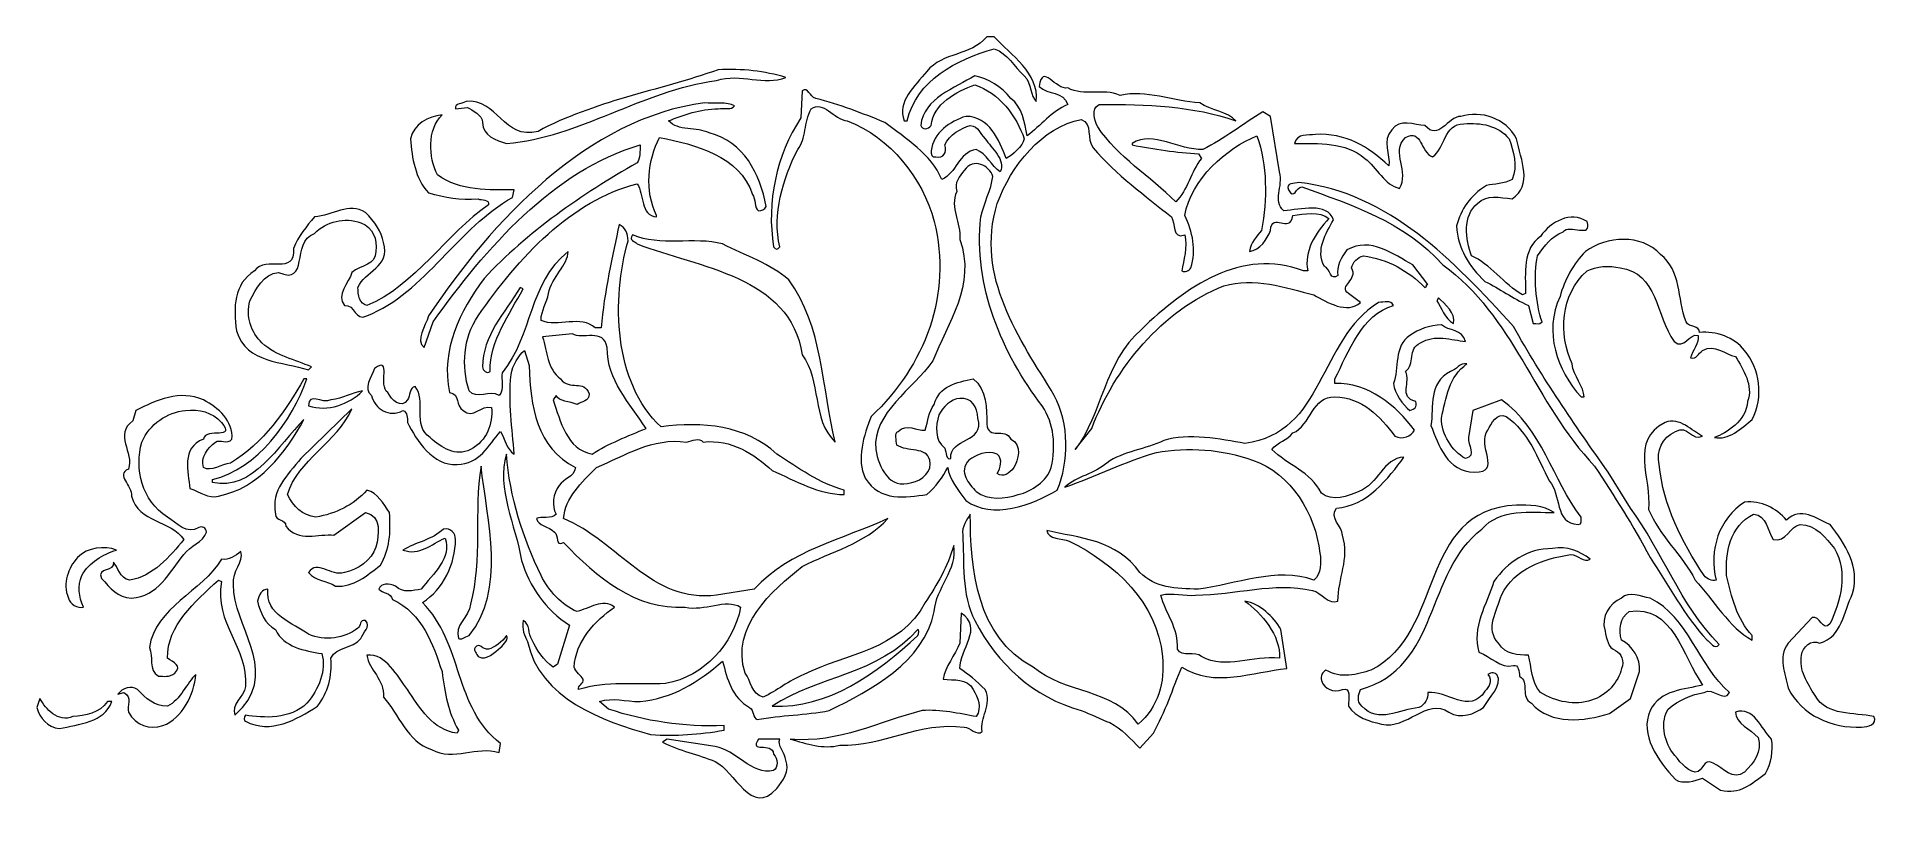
# Model space of a CAD drawing. Header units: centimetres. Extents: x -10.9 to 20, y -6.2 to 7.
import ezdxf

# ---------------------------------------------------------------- set-up
doc = ezdxf.new("R2010")
doc.units = ezdxf.units.CM
doc.header["$MEASUREMENT"] = 0
doc.layers.add('layer 1', color=7, linetype='Continuous')

msp = doc.modelspace()

# ---------------------------------------------------------------- linework, layer by layer
at = {"layer": 'layer 1', "color": 22, "lineweight": 9}
for points, knots in [([(5.1748, 6.95516), (5.45226, 6.65245), (5.9316, 6.34968), (5.8811, 5.87034), (5.8811, 5.87034), (5.7802, 5.94607), (5.80545, 6.17312), (5.67931, 6.29926), (5.67931, 6.29926), (5.50274, 6.45058), (5.40184, 6.67762), (5.1748, 6.75335), (5.1748, 6.75335), (4.54415, 6.57672), (3.86301, 6.22353), (3.71163, 5.54239), (3.71163, 5.54239), (3.71163, 5.54239), (3.66121, 5.54239), (3.66121, 5.54239), (3.66121, 5.54239), (3.53505, 5.87034), (3.83776, 6.12262), (4.03957, 6.37491), (4.03957, 6.37491), (4.31711, 6.70287), (4.77112, 6.62722), (5.04865, 6.95516), (5.04865, 6.95516), (5.04865, 6.95516), (5.1748, 6.95516), (5.1748, 6.95516)], [0, 0, 0, 0, 0.125, 0.125, 0.125, 0.125, 0.25, 0.25, 0.25, 0.25, 0.375, 0.375, 0.375, 0.375, 0.5, 0.5, 0.5, 0.5, 0.625, 0.625, 0.625, 0.625, 0.75, 0.75, 0.75, 0.75, 0.875, 0.875, 0.875, 0.875, 1, 1, 1, 1]), ([(5.45226, 5.92083), (5.65406, 5.76945), (5.67931, 5.51722), (5.72979, 5.29018), (5.72979, 5.29018), (5.95683, 5.46674), (6.13339, 5.69378), (6.41093, 5.81993), (6.41093, 5.81993), (6.3352, 6.04697), (6.08299, 5.97132), (5.9316, 6.12262), (5.9316, 6.12262), (5.98201, 6.52631), (6.20906, 6.04697), (6.41093, 6.09739), (6.41093, 6.09739), (6.68839, 5.94607), (6.99116, 6.09739), (7.29387, 5.97132), (7.29387, 5.97132), (7.72271, 6.07222), (8.17681, 5.87034), (8.6309, 5.84517), (8.6309, 5.84517), (8.80754, 5.71903), (9.11023, 5.69378), (9.23638, 5.54239), (9.23638, 5.54239), (8.53, 5.79468), (7.72271, 5.81993), (6.94068, 5.81993), (6.94068, 5.81993), (6.78929, 5.74426), (6.86502, 5.54239), (6.91543, 5.44149), (6.91543, 5.44149), (7.24339, 4.93699), (7.79838, 4.60903), (8.22729, 4.18013), (8.22729, 4.18013), (8.4291, 4.38199), (8.47952, 4.6847), (8.65615, 4.91174), (8.65615, 4.91174), (8.65615, 4.91174), (8.60565, 4.9874), (8.60565, 4.9874), (8.60565, 4.9874), (8.25246, 5.01265), (7.84887, 5.06313), (7.49567, 5.1388), (7.49567, 5.1388), (7.49567, 5.1388), (7.49567, 5.16403), (7.49567, 5.16403), (7.49567, 5.16403), (7.84887, 5.39109), (8.27771, 5.03789), (8.68138, 5.06313), (8.68138, 5.06313), (9.03458, 5.23969), (9.36252, 5.49197), (9.69048, 5.69378), (9.69048, 5.69378), (9.69048, 5.69378), (9.81661, 5.61813), (9.81661, 5.61813), (9.81661, 5.61813), (9.81661, 5.61813), (9.96794, 4.6847), (9.96794, 4.6847), (9.96794, 4.6847), (10.04367, 4.43241), (9.84178, 4.20536), (10.04367, 4.0288), (10.04367, 4.0288), (10.32113, 4.05397), (10.77522, 4.18013), (10.87611, 3.87742), (10.87611, 3.87742), (10.74997, 3.65036), (10.57342, 3.3729), (10.7248, 3.09538), (10.7248, 3.09538), (10.8257, 3.0449), (10.8257, 2.84309), (10.95184, 2.944), (10.95184, 2.944), (10.92661, 3.09538), (11.00226, 3.24677), (11.10316, 3.3729), (11.10316, 3.3729), (11.50684, 3.59996), (11.8852, 3.29719), (12.21322, 3.12061), (12.21322, 3.12061), (12.21322, 3.12061), (12.46543, 2.79267), (12.46543, 2.79267), (12.46543, 2.79267), (12.41503, 2.79267), (12.46543, 2.74219), (12.41503, 2.74219), (12.41503, 2.74219), (12.13749, 3.01971), (11.7843, 3.22152), (11.3807, 3.27194), (11.3807, 3.27194), (11.2798, 3.24677), (11.20407, 3.17103), (11.1789, 3.07013), (11.1789, 3.07013), (11.30503, 2.86833), (10.95184, 2.76742), (11.12841, 2.64129), (11.12841, 2.64129), (11.12841, 2.64129), (11.3302, 2.4899), (11.3302, 2.4899), (11.3302, 2.4899), (11.10316, 2.28809), (10.77522, 2.4899), (10.54817, 2.61604), (10.54817, 2.61604), (10.06884, 2.74219), (9.53909, 2.91882), (9.03458, 2.76742), (9.03458, 2.76742), (8.00025, 2.36375), (7.19297, 1.37991), (6.81454, 0.37089), (6.81454, 0.37089), (6.81454, 0.37089), (6.53708, 0.0177), (6.53708, 0.0177), (6.53708, 0.0177), (6.99116, 0.62312), (7.01633, 1.48081), (7.64706, 2.03581), (7.64706, 2.03581), (8.37861, 2.74219), (9.33729, 3.42332), (10.37161, 3.01971), (10.37161, 3.01971), (10.37161, 3.01971), (10.44726, 3.01971), (10.44726, 3.01971), (10.44726, 3.01971), (10.37161, 3.34767), (10.57342, 3.65036), (10.80046, 3.90267), (10.80046, 3.90267), (10.64907, 4.0288), (10.37161, 3.97832), (10.19498, 3.95307), (10.19498, 3.95307), (10.14457, 3.62513), (9.84178, 4.0288), (9.81661, 3.70086), (9.81661, 3.70086), (9.76613, 3.54948), (9.63998, 3.3729), (9.46342, 3.34767), (9.46342, 3.34767), (9.48867, 3.49898), (9.58957, 3.59996), (9.66523, 3.70086), (9.66523, 3.70086), (9.76613, 4.23061), (9.76613, 4.78561), (9.58957, 5.29018), (9.58957, 5.29018), (9.085, 5.0883), (8.47952, 4.55855), (8.37861, 3.95307), (8.37861, 3.95307), (8.50475, 3.67561), (8.58048, 3.3729), (8.47952, 3.07013), (8.47952, 3.07013), (8.45435, 3.01971), (8.37861, 2.99448), (8.32819, 3.01971), (8.32819, 3.01971), (8.35344, 3.19628), (8.4291, 3.42332), (8.37861, 3.62513), (8.37861, 3.62513), (8.15156, 3.54948), (8.22729, 3.82693), (8.15156, 3.9279), (8.15156, 3.9279), (7.72271, 4.28101), (7.21821, 4.63421), (6.83977, 5.0883), (6.83977, 5.0883), (6.71364, 5.23969), (6.83977, 5.49197), (6.63797, 5.56764), (6.63797, 5.56764), (5.98201, 5.44149), (5.45226, 4.78561), (5.22522, 4.15496), (5.22522, 4.15496), (4.84678, 2.91882), (5.60364, 1.88448), (6.18389, 0.92581), (6.18389, 0.92581), (6.4361, 0.44648), (6.4361, -0.18409), (6.23429, -0.66343), (6.23429, -0.66343), (5.80545, -0.91572), (5.14955, -1.16801), (4.69553, -0.83999), (4.69553, -0.83999), (4.5694, -0.66343), (4.41799, -0.48688), (4.39276, -0.28499), (4.39276, -0.28499), (4.31711, -0.43638), (4.19095, -0.61295), (4.03957, -0.73909), (4.03957, -0.73909), (3.68646, -0.78957), (3.25753, -0.86524), (3.00531, -0.46163), (3.00531, -0.46163), (2.85392, -0.15886), (2.98007, 0.26999), (3.10621, 0.57264), (3.10621, 0.57264), (4.0144, 1.4304), (4.46849, 2.61604), (4.16571, 3.85217), (4.16571, 3.85217), (3.96392, 4.5838), (3.43417, 5.26493), (2.70253, 5.54239), (2.70253, 5.54239), (2.4755, 5.56764), (2.29892, 5.89559), (2.09713, 5.74426), (2.09713, 5.74426), (1.97098, 5.51722), (2.0214, 5.23969), (1.87008, 5.06313), (1.87008, 5.06313), (1.61779, 4.55855), (1.44115, 3.97832), (1.56731, 3.42332), (1.56731, 3.42332), (1.54206, 3.3729), (1.49165, 3.3729), (1.4664, 3.42332), (1.4664, 3.42332), (1.34027, 4.18013), (1.51689, 4.96216), (1.9205, 5.59288), (1.9205, 5.59288), (1.9205, 5.59288), (1.94575, 6.04697), (1.94575, 6.04697), (1.94575, 6.04697), (2.04663, 6.12262), (2.07188, 5.94607), (2.17279, 5.92083), (2.17279, 5.92083), (2.5764, 5.81993), (2.95482, 5.66855), (3.33326, 5.51722), (3.33326, 5.51722), (3.68646, 5.23969), (4.1153, 4.9874), (4.29186, 4.55855), (4.29186, 4.55855), (4.54415, 4.65945), (4.5694, 5.01265), (4.87203, 5.06313), (4.87203, 5.06313), (5.04865, 4.9874), (5.12431, 4.78561), (5.2757, 4.6847), (5.2757, 4.6847), (5.3766, 4.88649), (5.12431, 5.0883), (5.02341, 5.23969), (5.02341, 5.23969), (4.92251, 5.34059), (4.92251, 5.44149), (4.77112, 5.46674), (4.77112, 5.46674), (4.6198, 5.41626), (4.41799, 5.31535), (4.34234, 5.1388), (4.34234, 5.1388), (4.39276, 5.01265), (4.31711, 4.91174), (4.19095, 4.93699), (4.19095, 4.93699), (4.1153, 4.91174), (4.1153, 4.9874), (4.1153, 5.03789), (4.1153, 5.03789), (4.14053, 5.34059), (4.44324, 5.54239), (4.69553, 5.61813), (4.69553, 5.61813), (5.09907, 5.61813), (5.25045, 5.21445), (5.3766, 4.91174), (5.3766, 4.91174), (5.47751, 4.96216), (5.65406, 5.11355), (5.67931, 5.23969), (5.67931, 5.23969), (5.55316, 5.61813), (5.25045, 6.02174), (4.84678, 6.14787), (4.84678, 6.14787), (4.54415, 6.04697), (4.14053, 5.81993), (4.1153, 5.46674), (4.1153, 5.46674), (4.06482, 5.39109), (3.96392, 5.39109), (3.93867, 5.46674), (3.93867, 5.46674), (3.98915, 5.92083), (4.5189, 6.09739), (4.84678, 6.29926), (4.84678, 6.29926), (5.07383, 6.24878), (5.30087, 6.12262), (5.45226, 5.92083)], [0, 0, 0, 0, 0.01190476, 0.01190476, 0.01190476, 0.01190476, 0.02380952, 0.02380952, 0.02380952, 0.02380952, 0.03571429, 0.03571429, 0.03571429, 0.03571429, 0.04761905, 0.04761905, 0.04761905, 0.04761905, 0.05952381, 0.05952381, 0.05952381, 0.05952381, 0.07142857, 0.07142857, 0.07142857, 0.07142857, 0.08333333, 0.08333333, 0.08333333, 0.08333333, 0.0952381, 0.0952381, 0.0952381, 0.0952381, 0.10714286, 0.10714286, 0.10714286, 0.10714286, 0.11904762, 0.11904762, 0.11904762, 0.11904762, 0.13095238, 0.13095238, 0.13095238, 0.13095238, 0.14285714, 0.14285714, 0.14285714, 0.14285714, 0.1547619, 0.1547619, 0.1547619, 0.1547619, 0.16666667, 0.16666667, 0.16666667, 0.16666667, 0.17857143, 0.17857143, 0.17857143, 0.17857143, 0.19047619, 0.19047619, 0.19047619, 0.19047619, 0.20238095, 0.20238095, 0.20238095, 0.20238095, 0.21428571, 0.21428571, 0.21428571, 0.21428571, 0.22619048, 0.22619048, 0.22619048, 0.22619048, 0.23809524, 0.23809524, 0.23809524, 0.23809524, 0.25, 0.25, 0.25, 0.25, 0.26190476, 0.26190476, 0.26190476, 0.26190476, 0.27380952, 0.27380952, 0.27380952, 0.27380952, 0.28571429, 0.28571429, 0.28571429, 0.28571429, 0.29761905, 0.29761905, 0.29761905, 0.29761905, 0.30952381, 0.30952381, 0.30952381, 0.30952381, 0.32142857, 0.32142857, 0.32142857, 0.32142857, 0.33333333, 0.33333333, 0.33333333, 0.33333333, 0.3452381, 0.3452381, 0.3452381, 0.3452381, 0.35714286, 0.35714286, 0.35714286, 0.35714286, 0.36904762, 0.36904762, 0.36904762, 0.36904762, 0.38095238, 0.38095238, 0.38095238, 0.38095238, 0.39285714, 0.39285714, 0.39285714, 0.39285714, 0.4047619, 0.4047619, 0.4047619, 0.4047619, 0.41666667, 0.41666667, 0.41666667, 0.41666667, 0.42857143, 0.42857143, 0.42857143, 0.42857143, 0.44047619, 0.44047619, 0.44047619, 0.44047619, 0.45238095, 0.45238095, 0.45238095, 0.45238095, 0.46428571, 0.46428571, 0.46428571, 0.46428571, 0.47619048, 0.47619048, 0.47619048, 0.47619048, 0.48809524, 0.48809524, 0.48809524, 0.48809524, 0.5, 0.5, 0.5, 0.5, 0.51190476, 0.51190476, 0.51190476, 0.51190476, 0.52380952, 0.52380952, 0.52380952, 0.52380952, 0.53571429, 0.53571429, 0.53571429, 0.53571429, 0.54761905, 0.54761905, 0.54761905, 0.54761905, 0.55952381, 0.55952381, 0.55952381, 0.55952381, 0.57142857, 0.57142857, 0.57142857, 0.57142857, 0.58333333, 0.58333333, 0.58333333, 0.58333333, 0.5952381, 0.5952381, 0.5952381, 0.5952381, 0.60714286, 0.60714286, 0.60714286, 0.60714286, 0.61904762, 0.61904762, 0.61904762, 0.61904762, 0.63095238, 0.63095238, 0.63095238, 0.63095238, 0.64285714, 0.64285714, 0.64285714, 0.64285714, 0.6547619, 0.6547619, 0.6547619, 0.6547619, 0.66666667, 0.66666667, 0.66666667, 0.66666667, 0.67857143, 0.67857143, 0.67857143, 0.67857143, 0.69047619, 0.69047619, 0.69047619, 0.69047619, 0.70238095, 0.70238095, 0.70238095, 0.70238095, 0.71428571, 0.71428571, 0.71428571, 0.71428571, 0.72619048, 0.72619048, 0.72619048, 0.72619048, 0.73809524, 0.73809524, 0.73809524, 0.73809524, 0.75, 0.75, 0.75, 0.75, 0.76190476, 0.76190476, 0.76190476, 0.76190476, 0.77380952, 0.77380952, 0.77380952, 0.77380952, 0.78571429, 0.78571429, 0.78571429, 0.78571429, 0.79761905, 0.79761905, 0.79761905, 0.79761905, 0.80952381, 0.80952381, 0.80952381, 0.80952381, 0.82142857, 0.82142857, 0.82142857, 0.82142857, 0.83333333, 0.83333333, 0.83333333, 0.83333333, 0.8452381, 0.8452381, 0.8452381, 0.8452381, 0.85714286, 0.85714286, 0.85714286, 0.85714286, 0.86904762, 0.86904762, 0.86904762, 0.86904762, 0.88095238, 0.88095238, 0.88095238, 0.88095238, 0.89285714, 0.89285714, 0.89285714, 0.89285714, 0.9047619, 0.9047619, 0.9047619, 0.9047619, 0.91666667, 0.91666667, 0.91666667, 0.91666667, 0.92857143, 0.92857143, 0.92857143, 0.92857143, 0.94047619, 0.94047619, 0.94047619, 0.94047619, 0.95238095, 0.95238095, 0.95238095, 0.95238095, 0.96428571, 0.96428571, 0.96428571, 0.96428571, 0.97619048, 0.97619048, 0.97619048, 0.97619048, 0.98809524, 0.98809524, 0.98809524, 0.98809524, 1, 1, 1, 1]), ([(1.66821, 6.27403), (1.3151, 6.12262), (0.91141, 6.34968), (0.50781, 6.22353), (0.50781, 6.22353), (-0.75357, 6.04697), (-1.7879, 5.26493), (-3.02403, 5.16403), (-3.02403, 5.16403), (-3.20066, 5.21445), (-3.4277, 5.29018), (-3.4277, 5.51722), (-3.4277, 5.51722), (-3.4277, 5.64338), (-3.60426, 5.71903), (-3.67993, 5.76945), (-3.67993, 5.76945), (-3.67993, 5.76945), (-3.8818, 5.74426), (-3.8818, 5.74426), (-3.8818, 5.74426), (-3.90697, 5.84517), (-3.75566, 5.81993), (-3.70516, 5.87034), (-3.70516, 5.87034), (-3.17541, 5.92083), (-3.07451, 5.21445), (-2.49428, 5.36584), (-2.49428, 5.36584), (-1.56086, 5.87034), (-0.47611, 6.04697), (0.53298, 6.40016), (0.53298, 6.40016), (0.93666, 6.42541), (1.3151, 6.37491), (1.66821, 6.27403)], [0, 0, 0, 0, 0.11111111, 0.11111111, 0.11111111, 0.11111111, 0.22222222, 0.22222222, 0.22222222, 0.22222222, 0.33333333, 0.33333333, 0.33333333, 0.33333333, 0.44444444, 0.44444444, 0.44444444, 0.44444444, 0.55555556, 0.55555556, 0.55555556, 0.55555556, 0.66666667, 0.66666667, 0.66666667, 0.66666667, 0.77777778, 0.77777778, 0.77777778, 0.77777778, 0.88888889, 0.88888889, 0.88888889, 0.88888889, 1, 1, 1, 1]), ([(-4.10883, 5.64338), (-4.36106, 5.39109), (-4.33589, 4.93699), (-4.1845, 4.63421), (-4.1845, 4.63421), (-3.80606, 4.35675), (-3.30156, 4.38199), (-2.89789, 4.38199), (-2.89789, 4.38199), (-2.89789, 4.38199), (-2.92312, 4.25584), (-2.92312, 4.25584), (-2.92312, 4.25584), (-3.83131, 3.75127), (-4.38631, 2.66654), (-5.37022, 2.26285), (-5.37022, 2.26285), (-5.57202, 2.16194), (-5.57202, 2.46473), (-5.74858, 2.43948), (-5.74858, 2.43948), (-5.89996, 2.61604), (-5.67292, 2.81784), (-5.62244, 2.99448), (-5.62244, 2.99448), (-5.47112, 3.12061), (-5.21883, 3.12061), (-5.21883, 3.34767), (-5.21883, 3.34767), (-5.19358, 3.54948), (-5.26925, 3.75127), (-5.47112, 3.82693), (-5.47112, 3.82693), (-5.74858, 3.9279), (-6.05135, 3.85217), (-6.25315, 3.65036), (-6.25315, 3.65036), (-6.65677, 3.49898), (-6.32881, 2.76742), (-6.85856, 2.99448), (-6.85856, 2.99448), (-7.11086, 2.96923), (-7.237, 2.71694), (-7.3379, 2.51513), (-7.3379, 2.51513), (-7.41363, 2.26285), (-7.31265, 1.98539), (-7.13609, 1.80877), (-7.13609, 1.80877), (-6.88381, 1.58171), (-6.5811, 1.53129), (-6.30358, 1.40516), (-6.30358, 1.40516), (-6.30358, 1.40516), (-6.35406, 1.35467), (-6.35406, 1.35467), (-6.35406, 1.35467), (-6.7829, 1.50606), (-7.38838, 1.45558), (-7.56494, 2.01056), (-7.56494, 2.01056), (-7.61544, 2.41425), (-7.61544, 2.79267), (-7.26225, 3.01971), (-7.26225, 3.01971), (-7.06044, 3.29719), (-6.5811, 2.91882), (-6.60635, 3.39807), (-6.60635, 3.39807), (-6.53061, 3.59996), (-6.37931, 3.77651), (-6.25315, 3.9279), (-6.25315, 3.9279), (-5.95038, 3.95307), (-5.67292, 4.18013), (-5.39539, 4.00355), (-5.39539, 4.00355), (-5.24408, 3.85217), (-5.11793, 3.67561), (-5.09268, 3.49898), (-5.09268, 3.49898), (-4.96654, 3.07013), (-5.42064, 3.01971), (-5.52154, 2.74219), (-5.52154, 2.74219), (-5.52154, 2.61604), (-5.49629, 2.46473), (-5.37022, 2.43948), (-5.37022, 2.43948), (-4.56293, 2.76742), (-4.03312, 3.65036), (-3.3268, 4.12971), (-3.3268, 4.12971), (-3.30156, 4.23061), (-3.45287, 4.20536), (-3.50335, 4.23061), (-3.50335, 4.23061), (-3.80606, 4.20536), (-4.05835, 4.25584), (-4.33589, 4.33151), (-4.33589, 4.33151), (-4.56293, 4.5838), (-4.61335, 4.91174), (-4.6386, 5.23969), (-4.6386, 5.23969), (-4.5881, 5.49197), (-4.33589, 5.61813), (-4.10883, 5.64338)], [0, 0, 0, 0, 0.03703704, 0.03703704, 0.03703704, 0.03703704, 0.07407407, 0.07407407, 0.07407407, 0.07407407, 0.11111111, 0.11111111, 0.11111111, 0.11111111, 0.14814815, 0.14814815, 0.14814815, 0.14814815, 0.18518519, 0.18518519, 0.18518519, 0.18518519, 0.22222222, 0.22222222, 0.22222222, 0.22222222, 0.25925926, 0.25925926, 0.25925926, 0.25925926, 0.2962963, 0.2962963, 0.2962963, 0.2962963, 0.33333333, 0.33333333, 0.33333333, 0.33333333, 0.37037037, 0.37037037, 0.37037037, 0.37037037, 0.40740741, 0.40740741, 0.40740741, 0.40740741, 0.44444444, 0.44444444, 0.44444444, 0.44444444, 0.48148148, 0.48148148, 0.48148148, 0.48148148, 0.51851852, 0.51851852, 0.51851852, 0.51851852, 0.55555556, 0.55555556, 0.55555556, 0.55555556, 0.59259259, 0.59259259, 0.59259259, 0.59259259, 0.62962963, 0.62962963, 0.62962963, 0.62962963, 0.66666667, 0.66666667, 0.66666667, 0.66666667, 0.7037037, 0.7037037, 0.7037037, 0.7037037, 0.74074074, 0.74074074, 0.74074074, 0.74074074, 0.77777778, 0.77777778, 0.77777778, 0.77777778, 0.81481481, 0.81481481, 0.81481481, 0.81481481, 0.85185185, 0.85185185, 0.85185185, 0.85185185, 0.88888889, 0.88888889, 0.88888889, 0.88888889, 0.92592593, 0.92592593, 0.92592593, 0.92592593, 0.96296296, 0.96296296, 0.96296296, 0.96296296, 1, 1, 1, 1]), ([(0.8105, 5.79468), (0.76002, 5.71903), (0.63388, 5.76945), (0.53298, 5.74426), (0.53298, 5.74426), (0.23027, 5.74426), (-0.04719, 5.64338), (-0.29948, 5.54239), (-0.29948, 5.54239), (-0.14815, 5.36584), (0.17985, 5.44149), (0.38166, 5.34059), (0.38166, 5.34059), (0.9619, 5.1892), (1.23936, 4.65945), (1.34027, 4.10446), (1.34027, 4.10446), (1.3151, 4.05397), (1.2646, 4.0288), (1.21412, 4.0288), (1.21412, 4.0288), (1.13846, 4.07922), (1.16369, 4.23061), (1.11321, 4.30626), (1.11321, 4.30626), (0.88617, 4.96216), (0.15462, 5.1388), (-0.45086, 5.26493), (-0.45086, 5.26493), (-0.65267, 4.88649), (-0.70315, 4.35675), (-0.50134, 3.95307), (-0.50134, 3.95307), (-0.50134, 3.95307), (-0.50134, 3.9279), (-0.50134, 3.9279), (-0.50134, 3.9279), (-0.7788, 3.95307), (-0.70315, 4.30626), (-0.8293, 4.4829), (-0.8293, 4.4829), (-1.93928, 4.20536), (-2.82222, 3.24677), (-3.50335, 2.26285), (-3.50335, 2.26285), (-3.75566, 1.88448), (-3.78089, 1.4304), (-3.65476, 1.00148), (-3.65476, 1.00148), (-3.5286, 0.85016), (-3.30156, 1.02671), (-3.15018, 0.92581), (-3.15018, 0.92581), (-3.04928, 1.02671), (-3.12493, 1.20335), (-3.09976, 1.30425), (-3.09976, 1.30425), (-2.56993, 1.96015), (-2.67084, 2.79267), (-1.9897, 3.34767), (-1.9897, 3.34767), (-1.9897, 3.12061), (-2.26722, 2.91882), (-2.31764, 2.64129), (-2.31764, 2.64129), (-2.34289, 2.4899), (-2.4438, 2.36375), (-2.4438, 2.18719), (-2.4438, 2.18719), (-2.16634, 2.06106), (-1.76265, 2.28809), (-1.53561, 2.06106), (-1.53561, 2.06106), (-1.53561, 2.06106), (-1.4347, 2.06106), (-1.4347, 2.06106), (-1.4347, 2.06106), (-1.38428, 2.66654), (-1.2329, 3.29719), (-1.132, 3.80176), (-1.132, 3.80176), (-1.03111, 3.75127), (-0.98061, 3.65036), (-0.98061, 3.52423), (-0.98061, 3.52423), (-1.25815, 2.54038), (-1.2329, 1.15287), (-0.42563, 0.39614), (-0.42563, 0.39614), (0.25552, 0.49697), (1.01231, 0.42131), (1.51689, -0.05795), (1.51689, -0.05795), (1.87008, -0.28499), (2.24844, -0.56253), (2.65211, -0.66343), (2.65211, -0.66343), (2.65211, -0.66343), (2.65211, -0.73909), (2.65211, -0.73909), (2.65211, -0.73909), (2.22327, -0.73909), (1.84484, -0.51205), (1.44115, -0.33549), (1.44115, -0.33549), (1.13846, -0.05795), (0.76002, 0.19434), (0.28076, 0.14385), (0.28076, 0.14385), (0.20502, 0.21951), (0.10414, 0.1691), (0.00323, 0.14385), (0.00323, 0.14385), (-0.57701, 0.21951), (-1.03111, -0.08319), (-1.51044, -0.28499), (-1.51044, -0.28499), (-1.76265, -0.53728), (-2.04018, -0.78957), (-2.06543, -1.14276), (-2.06543, -1.14276), (-1.15724, -1.52112), (-0.57701, -2.5807), (0.50781, -2.42931), (0.50781, -2.42931), (0.50781, -2.42931), (1.13846, -2.32841), (1.13846, -2.32841), (1.13846, -2.32841), (1.74394, -1.67251), (2.62688, -1.49595), (3.38367, -1.14276), (3.38367, -1.14276), (3.00531, -1.57162), (2.42508, -1.69776), (1.94575, -1.95005), (1.94575, -1.95005), (1.44115, -2.35366), (0.73485, -2.95914), (0.98708, -3.74118), (0.98708, -3.74118), (1.08804, -3.86731), (1.08804, -4.09437), (1.28985, -4.14477), (1.28985, -4.14477), (1.51689, -4.04387), (1.71869, -3.86731), (1.97098, -3.76641), (1.97098, -3.76641), (2.67729, -3.41322), (3.58547, -3.36273), (4.0144, -2.55545), (4.0144, -2.55545), (4.2162, -2.25276), (4.39276, -1.95005), (4.49373, -1.59686), (4.49373, -1.59686), (4.5694, -2.00047), (4.19095, -2.30316), (4.16571, -2.70685), (4.16571, -2.70685), (3.98915, -3.56454), (3.10621, -4.01864), (2.39983, -4.37183), (2.39983, -4.37183), (1.99623, -4.44756), (1.59256, -4.44756), (1.18894, -4.52321), (1.18894, -4.52321), (1.11321, -4.49796), (1.13846, -4.37183), (1.06279, -4.32141), (1.06279, -4.32141), (0.76002, -4.14477), (0.68437, -3.84208), (0.60871, -3.53937), (0.60871, -3.53937), (0.20502, -3.89248), (-0.24906, -4.17002), (-0.7788, -4.2205), (-0.7788, -4.2205), (-1.03111, -4.2205), (-1.2329, -4.14477), (-1.45995, -4.2205), (-1.45995, -4.2205), (-1.45995, -4.2205), (-1.30857, -4.34658), (-1.30857, -4.34658), (-1.30857, -4.34658), (-0.70315, -4.54846), (-0.04719, -4.64935), (0.63388, -4.62412), (0.63388, -4.62412), (0.63388, -4.62412), (0.63388, -4.69977), (0.63388, -4.69977), (0.63388, -4.69977), (0.20502, -4.7755), (-0.17334, -4.80067), (-0.60225, -4.7755), (-0.60225, -4.7755), (-1.40945, -4.54846), (-2.46903, -4.17002), (-2.67084, -3.21135), (-2.67084, -3.21135), (-2.72132, -3.11045), (-2.77174, -3.00954), (-2.74657, -2.85824), (-2.74657, -2.85824), (-2.62042, -2.90864), (-2.67084, -3.08528), (-2.59518, -3.18618), (-2.59518, -3.18618), (-2.51953, -3.3375), (-2.39338, -3.53937), (-2.24199, -3.64027), (-2.24199, -3.64027), (-2.24199, -3.64027), (-2.16634, -3.58979), (-2.16634, -3.58979), (-2.16634, -3.58979), (-2.16634, -3.58979), (-1.96453, -2.93389), (-1.96453, -2.93389), (-1.96453, -2.93389), (-2.36813, -2.6816), (-2.64566, -2.27799), (-2.77174, -1.84908), (-2.77174, -1.84908), (-2.8727, -1.24366), (-3.20066, -0.63818), (-3.02403, -0.05795), (-3.02403, -0.05795), (-2.97361, -0.78957), (-2.74657, -1.47072), (-2.4438, -2.10137), (-2.4438, -2.10137), (-2.31764, -2.35366), (-2.0906, -2.60595), (-1.83838, -2.70685), (-1.83838, -2.70685), (-1.63657, -2.65635), (-1.40945, -2.4798), (-1.20766, -2.63118), (-1.20766, -2.63118), (-1.53561, -2.85824), (-1.86355, -3.21135), (-1.8888, -3.64027), (-1.8888, -3.64027), (-1.86355, -3.71593), (-1.76265, -3.79158), (-1.73748, -3.84208), (-1.73748, -3.84208), (-1.71224, -3.91773), (-1.83838, -3.94298), (-1.81314, -4.01864), (-1.81314, -4.01864), (-1.35905, -3.86731), (-0.8293, -3.94298), (-0.34996, -3.91773), (-0.34996, -3.91773), (0.30593, -3.79158), (0.78527, -3.26183), (0.91141, -2.63118), (0.91141, -2.63118), (0.65912, -2.4798), (0.30593, -2.70685), (-0.02202, -2.63118), (-0.02202, -2.63118), (-0.85447, -2.6816), (-1.51044, -2.1266), (-2.06543, -1.54637), (-2.06543, -1.54637), (-2.21674, -1.6221), (-2.14109, -1.42022), (-2.21674, -1.36982), (-2.21674, -1.36982), (-2.31764, -1.26891), (-2.49428, -1.26891), (-2.51953, -1.14276), (-2.51953, -1.14276), (-2.4438, -1.09228), (-2.26722, -1.16801), (-2.19157, -1.06703), (-2.19157, -1.06703), (-2.26722, -0.94089), (-2.24199, -0.71392), (-2.14109, -0.58778), (-2.14109, -0.58778), (-2.06543, -0.46163), (-1.8888, -0.46163), (-1.86355, -0.28499), (-1.86355, -0.28499), (-2.51953, 0.04295), (-2.62042, 0.74925), (-2.64566, 1.4304), (-2.64566, 1.4304), (-2.64566, 1.4304), (-2.72132, 1.68261), (-2.72132, 1.68261), (-2.72132, 1.68261), (-2.82222, 1.60696), (-2.92312, 1.4304), (-2.94837, 1.279), (-2.94837, 1.279), (-2.99878, 0.79968), (-2.92312, 0.37089), (-2.89789, -0.05795), (-2.89789, -0.05795), (-3.02403, 0.0177), (-3.04928, 0.19434), (-3.12493, 0.32041), (-3.12493, 0.32041), (-3.3268, 0.09337), (-3.47812, -0.23459), (-3.85655, -0.23459), (-3.85655, -0.23459), (-4.26016, -0.25982), (-4.5377, 0.1691), (-4.68908, 0.47173), (-4.68908, 0.47173), (-4.68908, 0.54739), (-4.68908, 0.64835), (-4.76474, 0.67352), (-4.76474, 0.67352), (-4.99177, 0.54739), (-5.24408, 0.69877), (-5.29448, 0.92581), (-5.29448, 0.92581), (-5.44587, 1.05196), (-5.29448, 1.22852), (-5.24408, 1.37991), (-5.24408, 1.37991), (-4.94129, 1.60696), (-5.19358, 1.07721), (-5.01702, 0.97631), (-5.01702, 0.97631), (-4.96654, 0.85016), (-4.78998, 0.69877), (-4.68908, 0.85016), (-4.68908, 0.85016), (-4.6386, 0.92581), (-4.66383, 1.05196), (-4.56293, 1.07721), (-4.56293, 1.07721), (-4.36106, 0.85016), (-4.61335, 0.42131), (-4.31064, 0.21951), (-4.31064, 0.21951), (-4.10883, 0.04295), (-3.8818, -0.10844), (-3.62951, 0.0177), (-3.62951, 0.0177), (-3.35197, 0.1691), (-3.25107, 0.44648), (-3.27632, 0.72402), (-3.27632, 0.72402), (-3.45287, 0.77443), (-3.57902, 0.52222), (-3.75566, 0.67352), (-3.75566, 0.67352), (-3.8818, 0.74925), (-3.80606, 0.95106), (-3.9827, 0.97631), (-3.9827, 0.97631), (-4.13401, 1.70786), (-3.80606, 2.33858), (-3.40247, 2.89357), (-3.40247, 2.89357), (-2.67084, 3.67561), (-1.76265, 4.30626), (-0.8293, 4.83609), (-0.8293, 4.83609), (-0.7788, 4.91174), (-0.7788, 5.03789), (-0.7788, 5.1388), (-0.7788, 5.1388), (-2.24199, 4.70994), (-3.37722, 3.39807), (-4.26016, 2.16194), (-4.26016, 2.16194), (-4.26016, 2.16194), (-4.41154, 1.7331), (-4.41154, 1.7331), (-4.41154, 1.7331), (-4.56293, 1.85925), (-4.38631, 2.08629), (-4.33589, 2.26285), (-4.33589, 2.26285), (-3.27632, 3.85217), (-1.66176, 5.59288), (0.30593, 5.84517), (0.30593, 5.84517), (0.45733, 5.81993), (0.68437, 5.87034), (0.8105, 5.79468)], [0, 0, 0, 0, 0.01010101, 0.01010101, 0.01010101, 0.01010101, 0.02020202, 0.02020202, 0.02020202, 0.02020202, 0.03030303, 0.03030303, 0.03030303, 0.03030303, 0.04040404, 0.04040404, 0.04040404, 0.04040404, 0.05050505, 0.05050505, 0.05050505, 0.05050505, 0.06060606, 0.06060606, 0.06060606, 0.06060606, 0.07070707, 0.07070707, 0.07070707, 0.07070707, 0.08080808, 0.08080808, 0.08080808, 0.08080808, 0.09090909, 0.09090909, 0.09090909, 0.09090909, 0.1010101, 0.1010101, 0.1010101, 0.1010101, 0.11111111, 0.11111111, 0.11111111, 0.11111111, 0.12121212, 0.12121212, 0.12121212, 0.12121212, 0.13131313, 0.13131313, 0.13131313, 0.13131313, 0.14141414, 0.14141414, 0.14141414, 0.14141414, 0.15151515, 0.15151515, 0.15151515, 0.15151515, 0.16161616, 0.16161616, 0.16161616, 0.16161616, 0.17171717, 0.17171717, 0.17171717, 0.17171717, 0.18181818, 0.18181818, 0.18181818, 0.18181818, 0.19191919, 0.19191919, 0.19191919, 0.19191919, 0.2020202, 0.2020202, 0.2020202, 0.2020202, 0.21212121, 0.21212121, 0.21212121, 0.21212121, 0.22222222, 0.22222222, 0.22222222, 0.22222222, 0.23232323, 0.23232323, 0.23232323, 0.23232323, 0.24242424, 0.24242424, 0.24242424, 0.24242424, 0.25252525, 0.25252525, 0.25252525, 0.25252525, 0.26262626, 0.26262626, 0.26262626, 0.26262626, 0.27272727, 0.27272727, 0.27272727, 0.27272727, 0.28282828, 0.28282828, 0.28282828, 0.28282828, 0.29292929, 0.29292929, 0.29292929, 0.29292929, 0.3030303, 0.3030303, 0.3030303, 0.3030303, 0.31313131, 0.31313131, 0.31313131, 0.31313131, 0.32323232, 0.32323232, 0.32323232, 0.32323232, 0.33333333, 0.33333333, 0.33333333, 0.33333333, 0.34343434, 0.34343434, 0.34343434, 0.34343434, 0.35353535, 0.35353535, 0.35353535, 0.35353535, 0.36363636, 0.36363636, 0.36363636, 0.36363636, 0.37373737, 0.37373737, 0.37373737, 0.37373737, 0.38383838, 0.38383838, 0.38383838, 0.38383838, 0.39393939, 0.39393939, 0.39393939, 0.39393939, 0.4040404, 0.4040404, 0.4040404, 0.4040404, 0.41414141, 0.41414141, 0.41414141, 0.41414141, 0.42424242, 0.42424242, 0.42424242, 0.42424242, 0.43434343, 0.43434343, 0.43434343, 0.43434343, 0.44444444, 0.44444444, 0.44444444, 0.44444444, 0.45454545, 0.45454545, 0.45454545, 0.45454545, 0.46464646, 0.46464646, 0.46464646, 0.46464646, 0.47474747, 0.47474747, 0.47474747, 0.47474747, 0.48484848, 0.48484848, 0.48484848, 0.48484848, 0.49494949, 0.49494949, 0.49494949, 0.49494949, 0.50505051, 0.50505051, 0.50505051, 0.50505051, 0.51515152, 0.51515152, 0.51515152, 0.51515152, 0.52525253, 0.52525253, 0.52525253, 0.52525253, 0.53535354, 0.53535354, 0.53535354, 0.53535354, 0.54545455, 0.54545455, 0.54545455, 0.54545455, 0.55555556, 0.55555556, 0.55555556, 0.55555556, 0.56565657, 0.56565657, 0.56565657, 0.56565657, 0.57575758, 0.57575758, 0.57575758, 0.57575758, 0.58585859, 0.58585859, 0.58585859, 0.58585859, 0.5959596, 0.5959596, 0.5959596, 0.5959596, 0.60606061, 0.60606061, 0.60606061, 0.60606061, 0.61616162, 0.61616162, 0.61616162, 0.61616162, 0.62626263, 0.62626263, 0.62626263, 0.62626263, 0.63636364, 0.63636364, 0.63636364, 0.63636364, 0.64646465, 0.64646465, 0.64646465, 0.64646465, 0.65656566, 0.65656566, 0.65656566, 0.65656566, 0.66666667, 0.66666667, 0.66666667, 0.66666667, 0.67676768, 0.67676768, 0.67676768, 0.67676768, 0.68686869, 0.68686869, 0.68686869, 0.68686869, 0.6969697, 0.6969697, 0.6969697, 0.6969697, 0.70707071, 0.70707071, 0.70707071, 0.70707071, 0.71717172, 0.71717172, 0.71717172, 0.71717172, 0.72727273, 0.72727273, 0.72727273, 0.72727273, 0.73737374, 0.73737374, 0.73737374, 0.73737374, 0.74747475, 0.74747475, 0.74747475, 0.74747475, 0.75757576, 0.75757576, 0.75757576, 0.75757576, 0.76767677, 0.76767677, 0.76767677, 0.76767677, 0.77777778, 0.77777778, 0.77777778, 0.77777778, 0.78787879, 0.78787879, 0.78787879, 0.78787879, 0.7979798, 0.7979798, 0.7979798, 0.7979798, 0.80808081, 0.80808081, 0.80808081, 0.80808081, 0.81818182, 0.81818182, 0.81818182, 0.81818182, 0.82828283, 0.82828283, 0.82828283, 0.82828283, 0.83838384, 0.83838384, 0.83838384, 0.83838384, 0.84848485, 0.84848485, 0.84848485, 0.84848485, 0.85858586, 0.85858586, 0.85858586, 0.85858586, 0.86868687, 0.86868687, 0.86868687, 0.86868687, 0.87878788, 0.87878788, 0.87878788, 0.87878788, 0.88888889, 0.88888889, 0.88888889, 0.88888889, 0.8989899, 0.8989899, 0.8989899, 0.8989899, 0.90909091, 0.90909091, 0.90909091, 0.90909091, 0.91919192, 0.91919192, 0.91919192, 0.91919192, 0.92929293, 0.92929293, 0.92929293, 0.92929293, 0.93939394, 0.93939394, 0.93939394, 0.93939394, 0.94949495, 0.94949495, 0.94949495, 0.94949495, 0.95959596, 0.95959596, 0.95959596, 0.95959596, 0.96969697, 0.96969697, 0.96969697, 0.96969697, 0.97979798, 0.97979798, 0.97979798, 0.97979798, 0.98989899, 0.98989899, 0.98989899, 0.98989899, 1, 1, 1, 1]), ([(13.95385, 5.23969), (14.02958, 4.88649), (14.23139, 4.45765), (13.8782, 4.23061), (13.8782, 4.23061), (13.67639, 4.25584), (13.44935, 4.30626), (13.29797, 4.15496), (13.29797, 4.15496), (13.04568, 3.95307), (13.09616, 3.54948), (13.19706, 3.27194), (13.19706, 3.27194), (13.49977, 3.14579), (13.75206, 2.79267), (14.05475, 2.61604), (14.05475, 2.61604), (14.05475, 2.61604), (14.10525, 2.64129), (14.10525, 2.64129), (14.10525, 2.64129), (14.10525, 2.96923), (14.05475, 3.39807), (14.35754, 3.59996), (14.35754, 3.59996), (14.5341, 3.85217), (14.86204, 4.0288), (15.13958, 3.85217), (15.13958, 3.85217), (15.24048, 3.54948), (14.83679, 3.82693), (14.7359, 3.67561), (14.7359, 3.67561), (14.5341, 3.59996), (14.4332, 3.44857), (14.30704, 3.27194), (14.30704, 3.27194), (14.23139, 2.944), (14.28181, 2.46473), (14.38271, 2.16194), (14.38271, 2.16194), (14.33229, 2.11154), (14.30704, 2.13671), (14.23139, 2.13671), (14.23139, 2.13671), (14.23139, 2.13671), (14.15566, 2.43948), (14.15566, 2.43948), (14.15566, 2.43948), (13.8782, 2.56563), (13.67639, 2.71694), (13.4241, 2.84309), (13.4241, 2.84309), (13.14658, 3.09538), (12.97001, 3.39807), (12.94478, 3.77651), (12.94478, 3.77651), (13.02043, 4.05397), (13.17182, 4.28101), (13.44935, 4.45765), (13.44935, 4.45765), (13.57549, 4.4829), (13.75206, 4.4829), (13.8782, 4.55855), (13.8782, 4.55855), (13.9791, 4.78561), (13.90345, 5.03789), (13.82772, 5.23969), (13.82772, 5.23969), (13.65116, 5.46674), (13.34845, 5.51722), (13.07091, 5.49197), (13.07091, 5.49197), (12.71772, 5.49197), (12.76822, 5.0883), (12.54116, 4.93699), (12.54116, 4.93699), (12.3393, 5.01265), (12.36453, 5.41626), (12.08707, 5.26493), (12.08707, 5.26493), (11.83478, 5.01265), (12.16274, 4.6847), (11.98618, 4.40717), (11.98618, 4.40717), (11.73388, 4.45765), (11.60774, 4.76036), (11.40594, 4.91174), (11.40594, 4.91174), (11.07799, 5.1892), (10.6239, 5.16403), (10.22022, 5.16403), (10.22022, 5.16403), (10.27071, 5.34059), (10.44726, 5.29018), (10.57342, 5.31535), (10.57342, 5.31535), (11.07799, 5.34059), (11.45636, 5.11355), (11.80955, 4.78561), (11.80955, 4.78561), (11.83478, 4.96216), (11.6834, 5.21445), (11.86003, 5.39109), (11.86003, 5.39109), (11.98618, 5.59288), (12.23839, 5.46674), (12.41503, 5.46674), (12.41503, 5.46674), (12.64207, 5.1892), (12.79339, 5.61813), (13.02043, 5.61813), (13.02043, 5.61813), (13.34845, 5.71903), (13.7773, 5.59288), (13.95385, 5.23969)], [0, 0, 0, 0, 0.03448276, 0.03448276, 0.03448276, 0.03448276, 0.06896552, 0.06896552, 0.06896552, 0.06896552, 0.10344828, 0.10344828, 0.10344828, 0.10344828, 0.13793103, 0.13793103, 0.13793103, 0.13793103, 0.17241379, 0.17241379, 0.17241379, 0.17241379, 0.20689655, 0.20689655, 0.20689655, 0.20689655, 0.24137931, 0.24137931, 0.24137931, 0.24137931, 0.27586207, 0.27586207, 0.27586207, 0.27586207, 0.31034483, 0.31034483, 0.31034483, 0.31034483, 0.34482759, 0.34482759, 0.34482759, 0.34482759, 0.37931034, 0.37931034, 0.37931034, 0.37931034, 0.4137931, 0.4137931, 0.4137931, 0.4137931, 0.44827586, 0.44827586, 0.44827586, 0.44827586, 0.48275862, 0.48275862, 0.48275862, 0.48275862, 0.51724138, 0.51724138, 0.51724138, 0.51724138, 0.55172414, 0.55172414, 0.55172414, 0.55172414, 0.5862069, 0.5862069, 0.5862069, 0.5862069, 0.62068966, 0.62068966, 0.62068966, 0.62068966, 0.65517241, 0.65517241, 0.65517241, 0.65517241, 0.68965517, 0.68965517, 0.68965517, 0.68965517, 0.72413793, 0.72413793, 0.72413793, 0.72413793, 0.75862069, 0.75862069, 0.75862069, 0.75862069, 0.79310345, 0.79310345, 0.79310345, 0.79310345, 0.82758621, 0.82758621, 0.82758621, 0.82758621, 0.86206897, 0.86206897, 0.86206897, 0.86206897, 0.89655172, 0.89655172, 0.89655172, 0.89655172, 0.93103448, 0.93103448, 0.93103448, 0.93103448, 0.96551724, 0.96551724, 0.96551724, 0.96551724, 1, 1, 1, 1]), ([(5.14955, 4.60903), (5.12431, 4.38199), (4.99816, 4.15496), (4.94776, 3.9279), (4.94776, 3.9279), (4.82161, 2.76742), (5.30087, 1.63219), (5.98201, 0.74925), (5.98201, 0.74925), (6.18389, 0.44648), (6.20906, 0.09337), (6.13339, -0.28499), (6.13339, -0.28499), (6.05774, -0.51205), (5.80545, -0.68867), (5.57841, -0.73909), (5.57841, -0.73909), (5.35135, -0.81482), (5.07383, -0.83999), (4.87203, -0.68867), (4.87203, -0.68867), (4.74587, -0.56253), (4.5694, -0.36072), (4.74587, -0.15886), (4.74587, -0.15886), (4.87203, -0.08319), (5.04865, 0.0177), (5.22522, -0.05795), (5.22522, -0.05795), (5.32612, -0.15886), (5.2757, -0.28499), (5.22522, -0.3859), (5.22522, -0.3859), (5.32612, -0.46163), (5.42701, -0.3859), (5.50274, -0.28499), (5.50274, -0.28499), (5.57841, -0.15886), (5.65406, 0.09337), (5.45226, 0.19434), (5.45226, 0.19434), (5.35135, 0.39614), (5.07383, 0.1691), (5.04865, 0.44648), (5.04865, 0.44648), (5.04865, 0.69877), (5.04865, 1.02671), (4.82161, 1.20335), (4.82161, 1.20335), (4.54415, 1.15287), (4.24144, 1.07721), (4.16571, 0.77443), (4.16571, 0.77443), (4.06482, 0.64835), (4.06482, 0.49697), (4.0144, 0.34566), (4.0144, 0.34566), (3.86301, 0.32041), (3.71163, 0.47173), (3.5603, 0.32041), (3.5603, 0.32041), (3.48457, 0.29524), (3.53505, 0.1691), (3.53505, 0.09337), (3.53505, 0.09337), (3.71163, -0.03278), (4.03957, 0.0682), (4.09005, -0.15886), (4.09005, -0.15886), (4.14053, -0.33549), (3.96392, -0.51205), (3.78734, -0.53728), (3.78734, -0.53728), (3.40892, -0.66343), (3.23236, -0.28499), (3.18188, 0.0177), (3.18188, 0.0177), (3.13146, 0.64835), (3.81253, 1.02671), (4.14053, 1.50606), (4.14053, 1.50606), (4.39276, 2.13671), (4.87203, 2.79267), (4.59463, 3.54948), (4.59463, 3.54948), (4.6198, 3.82693), (4.41799, 4.07922), (4.54415, 4.35675), (4.54415, 4.35675), (4.49373, 4.50813), (4.59463, 4.60903), (4.6703, 4.70994), (4.6703, 4.70994), (4.82161, 4.93699), (5.09907, 4.78561), (5.14955, 4.60903)], [0, 0, 0, 0, 0.04166667, 0.04166667, 0.04166667, 0.04166667, 0.08333333, 0.08333333, 0.08333333, 0.08333333, 0.125, 0.125, 0.125, 0.125, 0.16666667, 0.16666667, 0.16666667, 0.16666667, 0.20833333, 0.20833333, 0.20833333, 0.20833333, 0.25, 0.25, 0.25, 0.25, 0.29166667, 0.29166667, 0.29166667, 0.29166667, 0.33333333, 0.33333333, 0.33333333, 0.33333333, 0.375, 0.375, 0.375, 0.375, 0.41666667, 0.41666667, 0.41666667, 0.41666667, 0.45833333, 0.45833333, 0.45833333, 0.45833333, 0.5, 0.5, 0.5, 0.5, 0.54166667, 0.54166667, 0.54166667, 0.54166667, 0.58333333, 0.58333333, 0.58333333, 0.58333333, 0.625, 0.625, 0.625, 0.625, 0.66666667, 0.66666667, 0.66666667, 0.66666667, 0.70833333, 0.70833333, 0.70833333, 0.70833333, 0.75, 0.75, 0.75, 0.75, 0.79166667, 0.79166667, 0.79166667, 0.79166667, 0.83333333, 0.83333333, 0.83333333, 0.83333333, 0.875, 0.875, 0.875, 0.875, 0.91666667, 0.91666667, 0.91666667, 0.91666667, 0.95833333, 0.95833333, 0.95833333, 0.95833333, 1, 1, 1, 1]), ([(13.90345, 2.08629), (14.38271, 1.22852), (14.93777, 0.42131), (15.49277, -0.36072), (15.49277, -0.36072), (15.49277, -0.36072), (15.87113, -0.96614), (15.87113, -0.96614), (15.87113, -0.96614), (16.40094, -1.69776), (16.70365, -2.5807), (17.35955, -3.26183), (17.35955, -3.26183), (17.28388, -3.36273), (17.20823, -3.21135), (17.15775, -3.18618), (17.15775, -3.18618), (16.77931, -2.7825), (16.50185, -2.25276), (16.19907, -1.79866), (16.19907, -1.79866), (15.92162, -1.26891), (15.59367, -0.76434), (15.26572, -0.25982), (15.26572, -0.25982), (14.25664, 0.79968), (13.90345, 2.26285), (12.71772, 3.12061), (12.71772, 3.12061), (12.06184, 3.85217), (11.1789, 4.12971), (10.34636, 4.43241), (10.34636, 4.43241), (10.24546, 4.43241), (10.22022, 4.20536), (10.11932, 4.38199), (10.11932, 4.38199), (10.06884, 4.50813), (10.22022, 4.4829), (10.29588, 4.50813), (10.29588, 4.50813), (11.80955, 4.33151), (12.89436, 3.19628), (13.90345, 2.08629)], [0, 0, 0, 0, 0.09090909, 0.09090909, 0.09090909, 0.09090909, 0.18181818, 0.18181818, 0.18181818, 0.18181818, 0.27272727, 0.27272727, 0.27272727, 0.27272727, 0.36363636, 0.36363636, 0.36363636, 0.36363636, 0.45454545, 0.45454545, 0.45454545, 0.45454545, 0.54545455, 0.54545455, 0.54545455, 0.54545455, 0.63636364, 0.63636364, 0.63636364, 0.63636364, 0.72727273, 0.72727273, 0.72727273, 0.72727273, 0.81818182, 0.81818182, 0.81818182, 0.81818182, 0.90909091, 0.90909091, 0.90909091, 0.90909091, 1, 1, 1, 1]), ([(0.60871, 3.47381), (0.98708, 3.27194), (1.41598, 3.14579), (1.71869, 2.86833), (1.71869, 2.86833), (2.29892, 2.08629), (2.27369, 1.05196), (2.50073, 0.14385), (2.50073, 0.14385), (2.09713, 0.52222), (2.27369, 1.17812), (1.94575, 1.60696), (1.94575, 1.60696), (1.74394, 2.944), (0.20502, 3.07013), (-0.8293, 3.47381), (-0.8293, 3.47381), (-0.85447, 3.52423), (-0.98061, 3.52423), (-0.90496, 3.62513), (-0.90496, 3.62513), (-0.45086, 3.42332), (0.12937, 3.59996), (0.60871, 3.47381)], [0, 0, 0, 0, 0.16666667, 0.16666667, 0.16666667, 0.16666667, 0.33333333, 0.33333333, 0.33333333, 0.33333333, 0.5, 0.5, 0.5, 0.5, 0.66666667, 0.66666667, 0.66666667, 0.66666667, 0.83333333, 0.83333333, 0.83333333, 0.83333333, 1, 1, 1, 1]), ([(16.37571, 3.29719), (16.7289, 3.01971), (16.65317, 2.56563), (16.80456, 2.16194), (16.80456, 2.16194), (16.85504, 2.06106), (17.03159, 2.11154), (17.03159, 1.98539), (17.03159, 1.98539), (17.30913, 2.01056), (17.61184, 1.90965), (17.7884, 1.68261), (17.7884, 1.68261), (18.04069, 1.37991), (18.11642, 0.90058), (17.91453, 0.52222), (17.91453, 0.52222), (17.73798, 0.37089), (17.51094, 0.1691), (17.28388, 0.21951), (17.28388, 0.21951), (17.48569, 0.29524), (17.81363, 0.49697), (17.83888, 0.82492), (17.83888, 0.82492), (17.93978, 1.10245), (17.76323, 1.35467), (17.63707, 1.58171), (17.63707, 1.58171), (17.46046, 1.60696), (17.28388, 1.80877), (17.08209, 1.68261), (17.08209, 1.68261), (17.00636, 1.63219), (16.98119, 1.53129), (16.88021, 1.55654), (16.88021, 1.55654), (16.90546, 1.68261), (17.03159, 1.80877), (17.00636, 1.9349), (17.00636, 1.9349), (16.85504, 1.98539), (16.77931, 1.68261), (16.60275, 1.834), (16.60275, 1.834), (16.30004, 2.26285), (16.32521, 2.99448), (15.69456, 3.07013), (15.69456, 3.07013), (15.51794, 3.12061), (15.29089, 3.09538), (15.13958, 3.01971), (15.13958, 3.01971), (14.68548, 2.61604), (14.66023, 1.96015), (14.88729, 1.45558), (14.88729, 1.45558), (14.91252, 1.25377), (15.08908, 1.07721), (15.08908, 0.90058), (15.08908, 0.90058), (15.08908, 0.90058), (15.03868, 0.90058), (15.03868, 0.90058), (15.03868, 0.90058), (14.635, 1.35467), (14.40795, 1.98539), (14.68548, 2.5908), (14.68548, 2.5908), (14.76114, 2.86833), (14.91252, 3.14579), (15.11433, 3.34767), (15.11433, 3.34767), (15.46752, 3.59996), (16.04775, 3.65036), (16.37571, 3.29719)], [0, 0, 0, 0, 0.05263158, 0.05263158, 0.05263158, 0.05263158, 0.10526316, 0.10526316, 0.10526316, 0.10526316, 0.15789474, 0.15789474, 0.15789474, 0.15789474, 0.21052632, 0.21052632, 0.21052632, 0.21052632, 0.26315789, 0.26315789, 0.26315789, 0.26315789, 0.31578947, 0.31578947, 0.31578947, 0.31578947, 0.36842105, 0.36842105, 0.36842105, 0.36842105, 0.42105263, 0.42105263, 0.42105263, 0.42105263, 0.47368421, 0.47368421, 0.47368421, 0.47368421, 0.52631579, 0.52631579, 0.52631579, 0.52631579, 0.57894737, 0.57894737, 0.57894737, 0.57894737, 0.63157895, 0.63157895, 0.63157895, 0.63157895, 0.68421053, 0.68421053, 0.68421053, 0.68421053, 0.73684211, 0.73684211, 0.73684211, 0.73684211, 0.78947368, 0.78947368, 0.78947368, 0.78947368, 0.84210526, 0.84210526, 0.84210526, 0.84210526, 0.89473684, 0.89473684, 0.89473684, 0.89473684, 0.94736842, 0.94736842, 0.94736842, 0.94736842, 1, 1, 1, 1]), ([(-2.74657, 2.71694), (-2.97361, 2.28809), (-3.30156, 1.85925), (-3.30156, 1.3295), (-3.30156, 1.3295), (-3.35197, 1.279), (-3.4277, 1.35467), (-3.4277, 1.40516), (-3.4277, 1.40516), (-3.4277, 1.9349), (-3.04928, 2.31334), (-2.79699, 2.74219), (-2.79699, 2.74219), (-2.79699, 2.74219), (-2.74657, 2.71694), (-2.74657, 2.71694)], [0, 0, 0, 0, 0.25, 0.25, 0.25, 0.25, 0.5, 0.5, 0.5, 0.5, 0.75, 0.75, 0.75, 0.75, 1, 1, 1, 1]), ([(11.8852, 2.43948), (11.35545, 2.28809), (11.12841, 1.65744), (10.90136, 1.20335), (10.90136, 1.20335), (10.90136, 1.20335), (10.90136, 1.12762), (10.90136, 1.12762), (10.90136, 1.12762), (11.45636, 1.15287), (11.93568, 0.74925), (12.23839, 0.34566), (12.23839, 0.34566), (12.18797, 0.24476), (12.03659, 0.1691), (11.91045, 0.24476), (11.91045, 0.24476), (11.65816, 0.57264), (11.35545, 0.90058), (10.90136, 0.90058), (10.90136, 0.90058), (10.52293, 0.92581), (10.49775, 0.42131), (10.19498, 0.29524), (10.19498, 0.29524), (10.09407, 0.1691), (9.94277, 0.14385), (9.84178, 0.0177), (9.84178, 0.0177), (10.09407, -0.23459), (10.49775, -0.36072), (10.67432, -0.71392), (10.67432, -0.71392), (10.85094, -0.86524), (11.12841, -0.76434), (11.30503, -0.68867), (11.30503, -0.68867), (11.63299, -0.56253), (11.70864, -0.13368), (12.06184, -0.10844), (12.06184, -0.10844), (11.80955, -0.46163), (11.43111, -0.94089), (10.92661, -0.96614), (10.92661, -0.96614), (10.80046, -1.14276), (11.02751, -1.26891), (11.02751, -1.42022), (11.02751, -1.42022), (11.15365, -1.82391), (10.95184, -2.15185), (10.95184, -2.53022), (10.95184, -2.53022), (10.80046, -2.60595), (10.67432, -2.37889), (10.52293, -2.35366), (10.52293, -2.35366), (9.86703, -2.20227), (9.23638, -2.42931), (8.55525, -2.42931), (8.55525, -2.42931), (8.37861, -2.45456), (8.17681, -2.37889), (7.975, -2.42931), (7.975, -2.42931), (8.05067, -2.73208), (8.27771, -2.98431), (8.25246, -3.3375), (8.25246, -3.3375), (8.32819, -3.48889), (8.55525, -3.36273), (8.65615, -3.46364), (8.65615, -3.46364), (9.085, -3.69069), (9.51384, -3.4384), (9.96794, -3.48889), (9.96794, -3.48889), (9.99317, -3.11045), (9.66523, -2.73208), (9.38769, -2.53022), (9.38769, -2.53022), (9.63998, -2.5807), (9.86703, -2.7825), (9.99317, -3.00954), (9.99317, -3.00954), (9.99317, -3.00954), (10.09407, -3.66544), (10.09407, -3.66544), (10.09407, -3.66544), (9.53909, -3.71593), (8.85794, -3.99346), (8.32819, -3.64027), (8.32819, -3.64027), (8.17681, -3.99346), (8.05067, -4.39706), (7.84887, -4.75025), (7.84887, -4.75025), (7.84887, -4.75025), (7.62181, -5.00254), (7.62181, -5.00254), (7.62181, -5.00254), (7.47042, -4.85115), (7.31912, -4.6746), (7.11723, -4.57363), (7.11723, -4.57363), (6.96593, -4.52321), (6.78929, -4.42231), (6.63797, -4.37183), (6.63797, -4.37183), (5.8307, -4.14477), (5.22522, -3.58979), (4.84678, -2.85824), (4.84678, -2.85824), (4.6198, -2.42931), (4.6703, -1.84908), (4.64505, -1.42022), (4.64505, -1.42022), (4.6198, -1.26891), (4.7207, -1.16801), (4.77112, -1.06703), (4.77112, -1.06703), (4.77112, -1.97522), (4.87203, -3.1357), (5.8307, -3.64027), (5.8307, -3.64027), (6.36045, -4.09437), (7.16773, -3.99346), (7.59658, -4.59887), (7.59658, -4.59887), (7.92452, -4.32141), (8.05067, -3.89248), (8.00025, -3.46364), (8.00025, -3.46364), (7.92452, -2.55545), (7.19297, -1.89956), (6.4361, -1.52112), (6.4361, -1.52112), (6.31003, -1.47072), (6.08299, -1.49595), (6.05774, -1.34457), (6.05774, -1.34457), (6.58749, -1.47072), (7.24339, -1.49595), (7.62181, -2.05095), (7.62181, -2.05095), (7.8741, -2.30316), (8.22729, -2.32841), (8.60565, -2.32841), (8.60565, -2.32841), (9.23638, -2.25276), (9.91752, -1.95005), (10.54817, -2.17709), (10.54817, -2.17709), (10.67432, -2.07612), (10.67432, -1.87432), (10.64907, -1.72301), (10.64907, -1.72301), (10.57342, -1.06703), (10.1698, -0.3859), (9.51384, -0.15886), (9.51384, -0.15886), (9.00933, 0.0177), (8.4291, 0.0682), (7.89935, -0.03278), (7.89935, -0.03278), (7.36952, -0.18409), (6.89019, -0.43638), (6.36045, -0.61295), (6.36045, -0.61295), (6.56225, -0.43638), (6.86502, -0.3859), (7.06683, -0.20934), (7.06683, -0.20934), (7.34429, -0.00753), (7.72271, 0.0177), (8.02542, 0.1691), (8.02542, 0.1691), (8.4291, 0.29524), (8.98409, 0.19434), (9.38769, 0.1186), (9.38769, 0.1186), (10.7248, 0.29524), (10.6239, 1.85925), (11.63299, 2.4899), (11.63299, 2.4899), (11.73388, 2.4899), (11.83478, 2.54038), (11.8852, 2.43948)], [0, 0, 0, 0, 0.0212766, 0.0212766, 0.0212766, 0.0212766, 0.04255319, 0.04255319, 0.04255319, 0.04255319, 0.06382979, 0.06382979, 0.06382979, 0.06382979, 0.08510638, 0.08510638, 0.08510638, 0.08510638, 0.10638298, 0.10638298, 0.10638298, 0.10638298, 0.12765957, 0.12765957, 0.12765957, 0.12765957, 0.14893617, 0.14893617, 0.14893617, 0.14893617, 0.17021277, 0.17021277, 0.17021277, 0.17021277, 0.19148936, 0.19148936, 0.19148936, 0.19148936, 0.21276596, 0.21276596, 0.21276596, 0.21276596, 0.23404255, 0.23404255, 0.23404255, 0.23404255, 0.25531915, 0.25531915, 0.25531915, 0.25531915, 0.27659574, 0.27659574, 0.27659574, 0.27659574, 0.29787234, 0.29787234, 0.29787234, 0.29787234, 0.31914894, 0.31914894, 0.31914894, 0.31914894, 0.34042553, 0.34042553, 0.34042553, 0.34042553, 0.36170213, 0.36170213, 0.36170213, 0.36170213, 0.38297872, 0.38297872, 0.38297872, 0.38297872, 0.40425532, 0.40425532, 0.40425532, 0.40425532, 0.42553191, 0.42553191, 0.42553191, 0.42553191, 0.44680851, 0.44680851, 0.44680851, 0.44680851, 0.46808511, 0.46808511, 0.46808511, 0.46808511, 0.4893617, 0.4893617, 0.4893617, 0.4893617, 0.5106383, 0.5106383, 0.5106383, 0.5106383, 0.53191489, 0.53191489, 0.53191489, 0.53191489, 0.55319149, 0.55319149, 0.55319149, 0.55319149, 0.57446809, 0.57446809, 0.57446809, 0.57446809, 0.59574468, 0.59574468, 0.59574468, 0.59574468, 0.61702128, 0.61702128, 0.61702128, 0.61702128, 0.63829787, 0.63829787, 0.63829787, 0.63829787, 0.65957447, 0.65957447, 0.65957447, 0.65957447, 0.68085106, 0.68085106, 0.68085106, 0.68085106, 0.70212766, 0.70212766, 0.70212766, 0.70212766, 0.72340426, 0.72340426, 0.72340426, 0.72340426, 0.74468085, 0.74468085, 0.74468085, 0.74468085, 0.76595745, 0.76595745, 0.76595745, 0.76595745, 0.78723404, 0.78723404, 0.78723404, 0.78723404, 0.80851064, 0.80851064, 0.80851064, 0.80851064, 0.82978723, 0.82978723, 0.82978723, 0.82978723, 0.85106383, 0.85106383, 0.85106383, 0.85106383, 0.87234043, 0.87234043, 0.87234043, 0.87234043, 0.89361702, 0.89361702, 0.89361702, 0.89361702, 0.91489362, 0.91489362, 0.91489362, 0.91489362, 0.93617021, 0.93617021, 0.93617021, 0.93617021, 0.95744681, 0.95744681, 0.95744681, 0.95744681, 0.9787234, 0.9787234, 0.9787234, 0.9787234, 1, 1, 1, 1]), ([(12.89436, 2.13671), (12.74297, 2.21244), (12.69249, 2.41425), (12.61683, 2.51513), (12.61683, 2.51513), (12.61683, 2.51513), (12.64207, 2.56563), (12.64207, 2.56563), (12.64207, 2.56563), (12.74297, 2.46473), (12.94478, 2.31334), (12.89436, 2.13671)], [0, 0, 0, 0, 0.33333333, 0.33333333, 0.33333333, 0.33333333, 0.66666667, 0.66666667, 0.66666667, 0.66666667, 1, 1, 1, 1]), ([(-1.3338, 1.7331), (-1.3338, 1.17812), (-0.95538, 0.79968), (-0.67792, 0.37089), (-0.67792, 0.37089), (-0.98061, 0.24476), (-1.30857, 0.1186), (-1.58609, -0.05795), (-1.58609, -0.05795), (-2.01493, 0.0177), (-2.11584, 0.49697), (-2.24199, 0.85016), (-2.24199, 0.85016), (-2.24199, 0.85016), (-2.19157, 0.92581), (-2.19157, 0.92581), (-2.19157, 0.92581), (-2.14109, 0.82492), (-1.96453, 0.82492), (-1.83838, 0.77443), (-1.83838, 0.77443), (-1.76265, 0.82492), (-1.63657, 0.82492), (-1.63657, 0.95106), (-1.63657, 0.95106), (-1.71224, 1.20335), (-1.96453, 1.00148), (-2.11584, 1.20335), (-2.11584, 1.20335), (-2.34289, 1.37991), (-2.34289, 1.65744), (-2.41862, 1.90965), (-2.41862, 1.90965), (-2.41862, 1.90965), (-1.91405, 1.96015), (-1.91405, 1.96015), (-1.91405, 1.96015), (-1.76265, 1.85925), (-1.38428, 2.06106), (-1.3338, 1.7331)], [0, 0, 0, 0, 0.1, 0.1, 0.1, 0.1, 0.2, 0.2, 0.2, 0.2, 0.3, 0.3, 0.3, 0.3, 0.4, 0.4, 0.4, 0.4, 0.5, 0.5, 0.5, 0.5, 0.6, 0.6, 0.6, 0.6, 0.7, 0.7, 0.7, 0.7, 0.8, 0.8, 0.8, 0.8, 0.9, 0.9, 0.9, 0.9, 1, 1, 1, 1]), ([(13.09616, 1.834), (12.86912, 1.85925), (12.56634, 1.96015), (12.3393, 1.80877), (12.3393, 1.80877), (12.11224, 1.70786), (12.26364, 1.45558), (12.08707, 1.3295), (12.08707, 1.3295), (12.18797, 1.15287), (11.96093, 0.90058), (12.26364, 0.82492), (12.26364, 0.82492), (12.28888, 0.72402), (12.23839, 0.69877), (12.16274, 0.67352), (12.16274, 0.67352), (12.03659, 0.77443), (11.91045, 0.95106), (11.8852, 1.12762), (11.8852, 1.12762), (11.98618, 1.37991), (11.8852, 1.75835), (12.16274, 1.9349), (12.16274, 1.9349), (12.31412, 2.03581), (12.49068, 2.11154), (12.69249, 2.11154), (12.69249, 2.11154), (12.81862, 2.01056), (13.04568, 2.03581), (13.09616, 1.834)], [0, 0, 0, 0, 0.125, 0.125, 0.125, 0.125, 0.25, 0.25, 0.25, 0.25, 0.375, 0.375, 0.375, 0.375, 0.5, 0.5, 0.5, 0.5, 0.625, 0.625, 0.625, 0.625, 0.75, 0.75, 0.75, 0.75, 0.875, 0.875, 0.875, 0.875, 1, 1, 1, 1]), ([(13.12141, 1.45558), (12.81862, 1.25377), (12.76822, 0.87541), (12.69249, 0.54739), (12.69249, 0.54739), (12.69249, 0.26999), (12.86912, -0.00753), (13.09616, -0.13368), (13.09616, -0.13368), (13.29797, -0.08319), (13.12141, 0.09337), (13.14658, 0.21951), (13.14658, 0.21951), (13.14658, 0.21951), (13.2223, 0.67352), (13.2223, 0.67352), (13.2223, 0.67352), (13.2223, 0.67352), (13.70156, 0.85016), (13.70156, 0.85016), (13.70156, 0.85016), (14.38271, 0.37089), (14.55933, -0.48688), (15.03868, -1.11753), (15.03868, -1.11753), (15.03868, -1.16801), (15.06385, -1.24366), (14.98819, -1.24366), (14.98819, -1.24366), (14.58458, -1.21843), (14.71073, -0.73909), (14.50885, -0.51205), (14.50885, -0.51205), (14.30704, -0.13368), (14.15566, 0.32041), (13.7773, 0.57264), (13.7773, 0.57264), (13.62591, 0.64835), (13.52501, 0.44648), (13.47452, 0.34566), (13.47452, 0.34566), (13.27272, 0.09337), (13.72681, -0.3859), (13.24748, -0.36072), (13.24748, -0.36072), (12.79339, -0.36072), (12.64207, 0.09337), (12.51593, 0.42131), (12.51593, 0.42131), (12.56634, 0.74925), (12.46543, 1.12762), (12.84387, 1.3295), (12.84387, 1.3295), (12.94478, 1.35467), (12.99526, 1.48081), (13.12141, 1.45558)], [0, 0, 0, 0, 0.07142857, 0.07142857, 0.07142857, 0.07142857, 0.14285714, 0.14285714, 0.14285714, 0.14285714, 0.21428571, 0.21428571, 0.21428571, 0.21428571, 0.28571429, 0.28571429, 0.28571429, 0.28571429, 0.35714286, 0.35714286, 0.35714286, 0.35714286, 0.42857143, 0.42857143, 0.42857143, 0.42857143, 0.5, 0.5, 0.5, 0.5, 0.57142857, 0.57142857, 0.57142857, 0.57142857, 0.64285714, 0.64285714, 0.64285714, 0.64285714, 0.71428571, 0.71428571, 0.71428571, 0.71428571, 0.78571429, 0.78571429, 0.78571429, 0.78571429, 0.85714286, 0.85714286, 0.85714286, 0.85714286, 0.92857143, 0.92857143, 0.92857143, 0.92857143, 1, 1, 1, 1]), ([(-6.37931, 1.20335), (-6.63152, 0.49697), (-7.21175, -0.31024), (-7.96863, -0.48688), (-7.96863, -0.48688), (-7.96863, -0.48688), (-7.96863, -0.53728), (-7.96863, -0.53728), (-7.96863, -0.53728), (-7.28748, -0.68867), (-6.85856, 0.09337), (-6.42971, 0.52222), (-6.42971, 0.52222), (-6.7325, -0.03278), (-7.18658, -0.63818), (-7.86773, -0.76434), (-7.86773, -0.76434), (-8.04428, -0.81482), (-8.17042, -0.68867), (-8.34698, -0.63818), (-8.34698, -0.63818), (-8.37223, -0.36072), (-8.49838, 0.04295), (-8.11994, 0.19434), (-8.11994, 0.19434), (-8.06952, 0.39614), (-7.56494, 0.1691), (-7.81723, 0.47173), (-7.81723, 0.47173), (-7.96863, 0.64835), (-8.19567, 0.69877), (-8.42271, 0.67352), (-8.42271, 0.67352), (-8.72542, 0.64835), (-9.02813, 0.44648), (-9.15426, 0.14385), (-9.15426, 0.14385), (-9.28041, -0.31024), (-9.15426, -0.83999), (-8.72542, -1.11753), (-8.72542, -1.11753), (-8.57403, -1.21843), (-8.39747, -1.42022), (-8.19567, -1.29408), (-8.19567, -1.29408), (-8.14519, -1.26891), (-8.06952, -1.29408), (-8.06952, -1.36982), (-8.06952, -1.36982), (-8.11994, -1.54637), (-8.34698, -1.59686), (-8.44788, -1.74818), (-8.44788, -1.74818), (-8.70017, -2.05095), (-8.8768, -2.45456), (-9.3309, -2.4798), (-9.3309, -2.4798), (-9.55794, -2.4798), (-9.68409, -2.30316), (-9.83541, -2.15185), (-9.83541, -2.15185), (-9.91113, -1.95005), (-9.60836, -2.05095), (-9.63361, -1.87432), (-9.63361, -1.87432), (-9.55794, -1.95005), (-9.5327, -2.15185), (-9.35607, -2.17709), (-9.35607, -2.17709), (-8.97771, -2.1266), (-8.67493, -1.77341), (-8.44788, -1.49595), (-8.44788, -1.49595), (-8.67493, -1.16801), (-9.20476, -1.21843), (-9.3309, -0.76434), (-9.3309, -0.76434), (-9.30565, -0.58778), (-9.60836, -0.41114), (-9.38132, -0.31024), (-9.38132, -0.31024), (-9.28041, -0.03278), (-9.63361, 0.26999), (-9.30565, 0.49697), (-9.30565, 0.49697), (-9.30565, 0.49697), (-9.25517, 0.67352), (-9.25517, 0.67352), (-9.25517, 0.67352), (-8.90197, 0.85016), (-8.52361, 1.02671), (-8.11994, 0.85016), (-8.11994, 0.85016), (-7.86773, 0.72402), (-7.61544, 0.49697), (-7.64067, 0.19434), (-7.64067, 0.19434), (-7.71633, 0.09337), (-7.84248, 0.19434), (-7.91813, 0.14385), (-7.91813, 0.14385), (-8.04428, 0.04295), (-8.17042, -0.10844), (-8.11994, -0.28499), (-8.11994, -0.28499), (-7.9938, -0.36072), (-7.81723, -0.23459), (-7.66584, -0.20934), (-7.66584, -0.20934), (-7.11086, 0.1186), (-6.7325, 0.67352), (-6.42971, 1.20335), (-6.42971, 1.20335), (-6.42971, 1.20335), (-6.37931, 1.20335), (-6.37931, 1.20335)], [0, 0, 0, 0, 0.03448276, 0.03448276, 0.03448276, 0.03448276, 0.06896552, 0.06896552, 0.06896552, 0.06896552, 0.10344828, 0.10344828, 0.10344828, 0.10344828, 0.13793103, 0.13793103, 0.13793103, 0.13793103, 0.17241379, 0.17241379, 0.17241379, 0.17241379, 0.20689655, 0.20689655, 0.20689655, 0.20689655, 0.24137931, 0.24137931, 0.24137931, 0.24137931, 0.27586207, 0.27586207, 0.27586207, 0.27586207, 0.31034483, 0.31034483, 0.31034483, 0.31034483, 0.34482759, 0.34482759, 0.34482759, 0.34482759, 0.37931034, 0.37931034, 0.37931034, 0.37931034, 0.4137931, 0.4137931, 0.4137931, 0.4137931, 0.44827586, 0.44827586, 0.44827586, 0.44827586, 0.48275862, 0.48275862, 0.48275862, 0.48275862, 0.51724138, 0.51724138, 0.51724138, 0.51724138, 0.55172414, 0.55172414, 0.55172414, 0.55172414, 0.5862069, 0.5862069, 0.5862069, 0.5862069, 0.62068966, 0.62068966, 0.62068966, 0.62068966, 0.65517241, 0.65517241, 0.65517241, 0.65517241, 0.68965517, 0.68965517, 0.68965517, 0.68965517, 0.72413793, 0.72413793, 0.72413793, 0.72413793, 0.75862069, 0.75862069, 0.75862069, 0.75862069, 0.79310345, 0.79310345, 0.79310345, 0.79310345, 0.82758621, 0.82758621, 0.82758621, 0.82758621, 0.86206897, 0.86206897, 0.86206897, 0.86206897, 0.89655172, 0.89655172, 0.89655172, 0.89655172, 0.93103448, 0.93103448, 0.93103448, 0.93103448, 0.96551724, 0.96551724, 0.96551724, 0.96551724, 1, 1, 1, 1]), ([(-5.44587, 1.00148), (-5.67292, 0.77443), (-6.02612, 0.64835), (-6.35406, 0.74925), (-6.35406, 0.74925), (-6.35406, 1.00148), (-6.12702, 0.77443), (-5.97562, 0.85016), (-5.97562, 0.85016), (-5.77383, 0.87541), (-5.62244, 0.97631), (-5.44587, 1.00148)], [0, 0, 0, 0, 0.33333333, 0.33333333, 0.33333333, 0.33333333, 0.66666667, 0.66666667, 0.66666667, 0.66666667, 1, 1, 1, 1]), ([(-6.70725, -0.73909), (-6.60635, -0.94089), (-6.45496, -1.09228), (-6.22791, -1.11753), (-6.22791, -1.11753), (-5.89996, -1.06703), (-5.59725, -0.91572), (-5.37022, -0.66343), (-5.37022, -0.66343), (-5.19358, -0.71392), (-5.09268, -0.89047), (-4.99177, -1.04186), (-4.99177, -1.04186), (-4.96654, -1.36982), (-4.99177, -1.67251), (-5.14318, -1.9248), (-5.14318, -1.9248), (-5.37022, -2.10137), (-5.59725, -2.30316), (-5.89996, -2.27799), (-5.89996, -2.27799), (-6.05135, -2.17709), (-6.22791, -2.20227), (-6.35406, -2.05095), (-6.35406, -2.05095), (-6.20267, -1.82391), (-5.97562, -2.1266), (-5.74858, -2.05095), (-5.74858, -2.05095), (-5.52154, -2.00047), (-5.29448, -1.84908), (-5.21883, -1.6221), (-5.21883, -1.6221), (-5.16835, -1.42022), (-5.11793, -1.09228), (-5.39539, -1.04186), (-5.39539, -1.04186), (-5.39539, -1.04186), (-5.92521, -1.42022), (-5.92521, -1.42022), (-5.92521, -1.42022), (-6.17742, -1.39499), (-6.53061, -1.54637), (-6.7325, -1.26891), (-6.7325, -1.26891), (-6.7325, -1.14276), (-6.90906, -1.19318), (-6.90906, -1.06703), (-6.90906, -1.06703), (-6.98471, -0.66343), (-6.70725, -0.41114), (-6.48021, -0.13368), (-6.48021, -0.13368), (-6.48021, -0.13368), (-5.62244, 0.69877), (-5.62244, 0.69877), (-5.62244, 0.69877), (-5.87473, 0.14385), (-6.53061, -0.15886), (-6.70725, -0.73909)], [0, 0, 0, 0, 0.06666667, 0.06666667, 0.06666667, 0.06666667, 0.13333333, 0.13333333, 0.13333333, 0.13333333, 0.2, 0.2, 0.2, 0.2, 0.26666667, 0.26666667, 0.26666667, 0.26666667, 0.33333333, 0.33333333, 0.33333333, 0.33333333, 0.4, 0.4, 0.4, 0.4, 0.46666667, 0.46666667, 0.46666667, 0.46666667, 0.53333333, 0.53333333, 0.53333333, 0.53333333, 0.6, 0.6, 0.6, 0.6, 0.66666667, 0.66666667, 0.66666667, 0.66666667, 0.73333333, 0.73333333, 0.73333333, 0.73333333, 0.8, 0.8, 0.8, 0.8, 0.86666667, 0.86666667, 0.86666667, 0.86666667, 0.93333333, 0.93333333, 0.93333333, 0.93333333, 1, 1, 1, 1]), ([(4.89726, 0.54739), (5.02341, 0.1186), (4.41799, 0.21951), (4.44324, -0.13368), (4.44324, -0.13368), (4.36759, -0.15886), (4.36759, -0.03278), (4.34234, 0.04295), (4.34234, 0.04295), (4.16571, 0.1691), (4.19095, 0.42131), (4.24144, 0.59787), (4.24144, 0.59787), (4.31711, 0.72402), (4.44324, 0.87541), (4.59463, 0.87541), (4.59463, 0.87541), (4.79636, 0.90058), (4.89726, 0.72402), (4.89726, 0.54739)], [0, 0, 0, 0, 0.2, 0.2, 0.2, 0.2, 0.4, 0.4, 0.4, 0.4, 0.6, 0.6, 0.6, 0.6, 0.8, 0.8, 0.8, 0.8, 1, 1, 1, 1]), ([(17.08209, 0.24476), (16.90546, 0.14385), (16.8298, 0.44648), (16.628, 0.32041), (16.628, 0.32041), (16.40094, 0.21951), (16.30004, -0.00753), (16.35046, -0.23459), (16.35046, -0.23459), (16.42611, -0.94089), (16.7289, -1.52112), (17.10726, -2.10137), (17.10726, -2.10137), (17.15775, -2.15185), (17.2334, -2.20227), (17.30913, -2.17709), (17.30913, -2.17709), (17.18298, -1.67251), (17.35955, -1.14276), (17.7884, -0.86524), (17.7884, -0.86524), (18.06594, -0.83999), (18.31822, -0.96614), (18.49478, -1.16801), (18.49478, -1.16801), (18.72182, -0.94089), (18.99936, -1.14276), (19.2264, -1.24366), (19.2264, -1.24366), (19.47869, -1.57162), (19.73091, -1.95005), (19.60476, -2.40414), (19.60476, -2.40414), (19.45345, -2.70685), (19.4282, -3.1357), (19.04976, -3.2366), (19.04976, -3.2366), (18.92363, -3.16093), (18.74707, -3.31233), (18.74707, -3.4384), (18.74707, -3.4384), (18.69659, -3.69069), (18.84797, -3.91773), (18.97411, -4.11954), (18.97411, -4.11954), (19.17591, -4.47273), (19.63001, -4.39706), (19.95795, -4.47273), (19.95795, -4.47273), (20.03368, -4.59887), (19.85705, -4.64935), (19.75615, -4.64935), (19.75615, -4.64935), (19.25157, -4.6746), (18.74707, -4.44756), (18.52001, -3.99346), (18.52001, -3.99346), (18.46953, -3.74118), (18.34346, -3.48889), (18.52001, -3.2366), (18.52001, -3.2366), (18.52001, -3.2366), (18.92363, -2.80774), (18.92363, -2.80774), (18.92363, -2.80774), (19.04976, -2.75725), (19.10026, -3.06004), (19.2264, -2.90864), (19.2264, -2.90864), (19.40295, -2.53022), (19.52911, -2.05095), (19.30205, -1.64728), (19.30205, -1.64728), (19.15067, -1.47072), (18.99936, -1.24366), (18.72182, -1.24366), (18.72182, -1.24366), (18.54526, -1.26891), (18.49478, -1.54637), (18.26773, -1.49595), (18.26773, -1.49595), (18.16682, -1.34457), (18.16682, -1.09228), (17.93978, -1.06703), (17.93978, -1.06703), (17.53617, -1.26891), (17.46046, -1.72301), (17.48569, -2.10137), (17.48569, -2.10137), (17.56134, -2.45456), (17.66232, -2.83299), (17.91453, -3.11045), (17.91453, -3.11045), (17.91453, -3.11045), (17.91453, -3.18618), (17.91453, -3.18618), (17.91453, -3.18618), (17.53617, -2.98431), (17.25865, -2.50504), (16.95594, -2.17709), (16.95594, -2.17709), (16.75413, -1.77341), (16.35046, -1.42022), (16.1739, -0.99138), (16.1739, -0.99138), (16.22432, -0.46163), (15.84596, 0.1691), (16.45136, 0.47173), (16.45136, 0.47173), (16.70365, 0.57264), (16.90546, 0.32041), (17.08209, 0.24476)], [0, 0, 0, 0, 0.03571429, 0.03571429, 0.03571429, 0.03571429, 0.07142857, 0.07142857, 0.07142857, 0.07142857, 0.10714286, 0.10714286, 0.10714286, 0.10714286, 0.14285714, 0.14285714, 0.14285714, 0.14285714, 0.17857143, 0.17857143, 0.17857143, 0.17857143, 0.21428571, 0.21428571, 0.21428571, 0.21428571, 0.25, 0.25, 0.25, 0.25, 0.28571429, 0.28571429, 0.28571429, 0.28571429, 0.32142857, 0.32142857, 0.32142857, 0.32142857, 0.35714286, 0.35714286, 0.35714286, 0.35714286, 0.39285714, 0.39285714, 0.39285714, 0.39285714, 0.42857143, 0.42857143, 0.42857143, 0.42857143, 0.46428571, 0.46428571, 0.46428571, 0.46428571, 0.5, 0.5, 0.5, 0.5, 0.53571429, 0.53571429, 0.53571429, 0.53571429, 0.57142857, 0.57142857, 0.57142857, 0.57142857, 0.60714286, 0.60714286, 0.60714286, 0.60714286, 0.64285714, 0.64285714, 0.64285714, 0.64285714, 0.67857143, 0.67857143, 0.67857143, 0.67857143, 0.71428571, 0.71428571, 0.71428571, 0.71428571, 0.75, 0.75, 0.75, 0.75, 0.78571429, 0.78571429, 0.78571429, 0.78571429, 0.82142857, 0.82142857, 0.82142857, 0.82142857, 0.85714286, 0.85714286, 0.85714286, 0.85714286, 0.89285714, 0.89285714, 0.89285714, 0.89285714, 0.92857143, 0.92857143, 0.92857143, 0.92857143, 0.96428571, 0.96428571, 0.96428571, 0.96428571, 1, 1, 1, 1]), ([(-3.65476, -3.11045), (-3.73041, -3.1357), (-3.78089, -3.18618), (-3.83131, -3.16093), (-3.83131, -3.16093), (-3.90697, -2.93389), (-3.65476, -2.80774), (-3.62951, -2.5807), (-3.62951, -2.5807), (-3.4277, -1.82391), (-3.57902, -1.04186), (-3.45287, -0.25982), (-3.45287, -0.25982), (-3.35197, -1.16801), (-3.02403, -2.35366), (-3.65476, -3.11045)], [0, 0, 0, 0, 0.25, 0.25, 0.25, 0.25, 0.5, 0.5, 0.5, 0.5, 0.75, 0.75, 0.75, 0.75, 1, 1, 1, 1]), ([(14.58458, -1.04186), (14.20614, -1.04186), (13.67639, -0.96614), (13.37362, -1.31932), (13.37362, -1.31932), (12.41503, -2.05095), (12.66732, -3.64027), (11.3302, -4.01864), (11.3302, -4.01864), (11.30503, -4.09437), (11.25455, -4.2205), (11.35545, -4.29617), (11.35545, -4.29617), (11.63299, -4.59887), (11.98618, -4.34658), (12.31412, -4.32141), (12.31412, -4.32141), (12.41503, -4.27092), (12.46543, -4.17002), (12.46543, -4.06912), (12.46543, -4.06912), (12.76822, -4.01864), (13.17182, -4.44756), (13.4241, -4.04387), (13.4241, -4.04387), (13.49977, -3.96821), (13.55026, -3.86731), (13.47452, -3.76641), (13.47452, -3.76641), (13.52501, -3.71593), (13.60066, -3.74118), (13.62591, -3.76641), (13.62591, -3.76641), (13.72681, -3.94298), (13.49977, -4.14477), (13.39887, -4.32141), (13.39887, -4.32141), (13.24748, -4.42231), (13.02043, -4.52321), (12.81862, -4.39706), (12.81862, -4.39706), (12.44026, -4.14477), (12.11224, -4.69977), (11.6834, -4.59887), (11.6834, -4.59887), (11.48159, -4.54846), (11.25455, -4.49796), (11.12841, -4.29617), (11.12841, -4.29617), (11.12841, -4.17002), (11.1789, -3.96821), (11.02751, -4.01864), (11.02751, -4.01864), (10.87611, -4.06912), (10.7248, -4.01864), (10.67432, -3.86731), (10.67432, -3.86731), (10.64907, -3.79158), (10.69955, -3.71593), (10.74997, -3.69069), (10.74997, -3.69069), (11.00226, -3.84208), (11.2798, -3.76641), (11.50684, -3.69069), (11.50684, -3.69069), (12.76822, -3.06004), (12.26364, -1.01662), (13.95385, -0.91572), (13.95385, -0.91572), (14.15566, -0.91572), (14.40795, -0.91572), (14.58458, -1.04186)], [0, 0, 0, 0, 0.05555556, 0.05555556, 0.05555556, 0.05555556, 0.11111111, 0.11111111, 0.11111111, 0.11111111, 0.16666667, 0.16666667, 0.16666667, 0.16666667, 0.22222222, 0.22222222, 0.22222222, 0.22222222, 0.27777778, 0.27777778, 0.27777778, 0.27777778, 0.33333333, 0.33333333, 0.33333333, 0.33333333, 0.38888889, 0.38888889, 0.38888889, 0.38888889, 0.44444444, 0.44444444, 0.44444444, 0.44444444, 0.5, 0.5, 0.5, 0.5, 0.55555556, 0.55555556, 0.55555556, 0.55555556, 0.61111111, 0.61111111, 0.61111111, 0.61111111, 0.66666667, 0.66666667, 0.66666667, 0.66666667, 0.72222222, 0.72222222, 0.72222222, 0.72222222, 0.77777778, 0.77777778, 0.77777778, 0.77777778, 0.83333333, 0.83333333, 0.83333333, 0.83333333, 0.88888889, 0.88888889, 0.88888889, 0.88888889, 0.94444444, 0.94444444, 0.94444444, 0.94444444, 1, 1, 1, 1]), ([(-3.8818, -1.49595), (-3.8818, -1.89956), (-4.0836, -2.32841), (-4.43679, -2.55545), (-4.43679, -2.55545), (-3.75566, -3.2366), (-3.90697, -4.32141), (-3.12493, -4.92682), (-3.12493, -4.92682), (-3.12493, -4.92682), (-3.15018, -5.07821), (-3.15018, -5.07821), (-3.15018, -5.07821), (-3.5286, -4.95206), (-3.90697, -5.2296), (-4.28541, -5.02771), (-4.28541, -5.02771), (-4.68908, -4.90164), (-4.84039, -4.42231), (-5.09268, -4.14477), (-5.09268, -4.14477), (-5.06744, -3.84208), (-5.34497, -3.69069), (-5.37022, -3.4384), (-5.37022, -3.4384), (-5.04219, -3.41322), (-4.86564, -3.79158), (-4.68908, -4.01864), (-4.68908, -4.01864), (-4.4872, -4.32141), (-4.26016, -4.69977), (-3.85655, -4.75025), (-3.85655, -4.75025), (-3.85655, -4.75025), (-3.83131, -4.69977), (-3.83131, -4.69977), (-3.83131, -4.69977), (-4.00795, -4.39706), (-4.05835, -4.09437), (-4.10883, -3.71593), (-4.10883, -3.71593), (-4.26016, -3.26183), (-4.43679, -2.73208), (-4.94129, -2.50504), (-4.94129, -2.50504), (-4.96654, -2.37889), (-5.11793, -2.40414), (-5.16835, -2.32841), (-5.16835, -2.32841), (-5.14318, -2.22751), (-4.99177, -2.22751), (-4.89089, -2.27799), (-4.89089, -2.27799), (-4.76474, -2.40414), (-4.5881, -2.35366), (-4.46203, -2.32841), (-4.46203, -2.32841), (-4.26016, -2.07612), (-3.93222, -1.79866), (-4.05835, -1.47072), (-4.05835, -1.47072), (-4.28541, -1.57162), (-4.4872, -1.77341), (-4.76474, -1.67251), (-4.76474, -1.67251), (-4.56293, -1.54637), (-4.26016, -1.49595), (-4.0836, -1.31932), (-4.0836, -1.31932), (-3.95745, -1.29408), (-3.8818, -1.39499), (-3.8818, -1.49595)], [0, 0, 0, 0, 0.05555556, 0.05555556, 0.05555556, 0.05555556, 0.11111111, 0.11111111, 0.11111111, 0.11111111, 0.16666667, 0.16666667, 0.16666667, 0.16666667, 0.22222222, 0.22222222, 0.22222222, 0.22222222, 0.27777778, 0.27777778, 0.27777778, 0.27777778, 0.33333333, 0.33333333, 0.33333333, 0.33333333, 0.38888889, 0.38888889, 0.38888889, 0.38888889, 0.44444444, 0.44444444, 0.44444444, 0.44444444, 0.5, 0.5, 0.5, 0.5, 0.55555556, 0.55555556, 0.55555556, 0.55555556, 0.61111111, 0.61111111, 0.61111111, 0.61111111, 0.66666667, 0.66666667, 0.66666667, 0.66666667, 0.72222222, 0.72222222, 0.72222222, 0.72222222, 0.77777778, 0.77777778, 0.77777778, 0.77777778, 0.83333333, 0.83333333, 0.83333333, 0.83333333, 0.88888889, 0.88888889, 0.88888889, 0.88888889, 0.94444444, 0.94444444, 0.94444444, 0.94444444, 1, 1, 1, 1]), ([(-9.58311, -1.67251), (-9.81016, -1.74818), (-10.0372, -1.87432), (-10.16335, -2.10137), (-10.16335, -2.10137), (-10.23909, -2.27799), (-10.21384, -2.45456), (-10.13818, -2.63118), (-10.13818, -2.63118), (-10.23909, -2.65635), (-10.36522, -2.5807), (-10.39039, -2.4798), (-10.39039, -2.4798), (-10.4913, -2.22751), (-10.39039, -1.97522), (-10.23909, -1.79866), (-10.23909, -1.79866), (-10.06245, -1.6221), (-9.78499, -1.59686), (-9.58311, -1.67251)], [0, 0, 0, 0, 0.2, 0.2, 0.2, 0.2, 0.4, 0.4, 0.4, 0.4, 0.6, 0.6, 0.6, 0.6, 0.8, 0.8, 0.8, 0.8, 1, 1, 1, 1]), ([(-7.61544, -2.25276), (-7.61544, -2.95914), (-6.88381, -3.64027), (-7.46404, -4.32141), (-7.46404, -4.32141), (-7.46404, -4.32141), (-7.59019, -4.44756), (-7.59019, -4.44756), (-7.59019, -4.44756), (-7.66584, -4.27092), (-7.4388, -4.14477), (-7.41363, -3.96821), (-7.41363, -3.96821), (-7.36315, -3.31233), (-7.94338, -2.90864), (-7.81723, -2.20227), (-7.81723, -2.20227), (-7.81723, -2.20227), (-7.86773, -2.17709), (-7.86773, -2.17709), (-7.86773, -2.17709), (-8.27132, -2.55545), (-8.72542, -2.93389), (-8.72542, -3.48889), (-8.72542, -3.48889), (-8.62451, -3.56454), (-8.47313, -3.61502), (-8.59928, -3.74118), (-8.59928, -3.74118), (-8.70017, -3.81683), (-8.7759, -3.79158), (-8.8768, -3.79158), (-8.8768, -3.79158), (-9.05336, -3.69069), (-8.95246, -3.46364), (-9.02813, -3.31233), (-9.02813, -3.31233), (-8.92722, -2.63118), (-8.14519, -2.37889), (-7.81723, -1.82391), (-7.81723, -1.82391), (-7.69109, -1.84908), (-7.59019, -1.77341), (-7.48929, -1.69776), (-7.48929, -1.69776), (-7.4388, -1.87432), (-7.64067, -2.0257), (-7.61544, -2.25276)], [0, 0, 0, 0, 0.08333333, 0.08333333, 0.08333333, 0.08333333, 0.16666667, 0.16666667, 0.16666667, 0.16666667, 0.25, 0.25, 0.25, 0.25, 0.33333333, 0.33333333, 0.33333333, 0.33333333, 0.41666667, 0.41666667, 0.41666667, 0.41666667, 0.5, 0.5, 0.5, 0.5, 0.58333333, 0.58333333, 0.58333333, 0.58333333, 0.66666667, 0.66666667, 0.66666667, 0.66666667, 0.75, 0.75, 0.75, 0.75, 0.83333333, 0.83333333, 0.83333333, 0.83333333, 0.91666667, 0.91666667, 0.91666667, 0.91666667, 1, 1, 1, 1]), ([(15.18998, -1.82391), (15.08908, -1.89956), (14.98819, -1.74818), (14.86204, -1.74818), (14.86204, -1.74818), (14.40795, -1.82391), (13.92862, -1.97522), (13.70156, -2.42931), (13.70156, -2.42931), (13.62591, -2.6816), (13.4241, -3.00954), (13.65116, -3.2366), (13.65116, -3.2366), (13.7773, -3.4384), (13.9791, -3.4384), (14.15566, -3.4384), (14.15566, -3.4384), (14.20614, -3.64027), (14.20614, -3.89248), (14.35754, -4.06912), (14.35754, -4.06912), (14.60975, -4.2205), (14.93777, -4.29617), (15.21523, -4.19527), (15.21523, -4.19527), (15.46752, -4.11954), (15.66933, -3.89248), (15.71981, -3.66544), (15.71981, -3.66544), (15.77023, -3.53937), (15.71981, -3.41322), (15.61891, -3.36273), (15.61891, -3.36273), (15.49277, -3.31233), (15.46752, -3.16093), (15.44227, -3.03479), (15.44227, -3.03479), (15.36662, -2.7825), (15.51794, -2.5807), (15.71981, -2.4798), (15.71981, -2.4798), (15.84596, -2.35366), (16.04775, -2.45456), (16.19907, -2.4798), (16.19907, -2.4798), (16.85504, -2.80774), (17.00636, -3.61502), (17.53617, -4.06912), (17.53617, -4.06912), (17.43528, -4.24567), (17.25865, -3.96821), (17.10726, -4.06912), (17.10726, -4.06912), (16.90546, -4.09437), (16.6784, -4.19527), (16.50185, -4.34658), (16.50185, -4.34658), (16.37571, -4.54846), (16.42611, -4.8764), (16.5775, -5.07821), (16.5775, -5.07821), (16.6784, -5.20435), (16.80456, -5.3809), (16.95594, -5.40615), (16.95594, -5.40615), (17.10726, -5.40615), (17.08209, -5.15386), (17.25865, -5.25477), (17.25865, -5.25477), (17.43528, -5.3305), (17.58659, -5.55754), (17.7884, -5.40615), (17.7884, -5.40615), (17.93978, -5.25477), (18.09117, -5.05296), (18.01544, -4.82592), (18.01544, -4.82592), (17.88936, -4.6746), (17.63707, -4.59887), (17.63707, -4.39706), (17.63707, -4.39706), (17.93978, -4.29617), (18.06594, -4.6746), (18.24249, -4.85115), (18.24249, -4.85115), (18.26773, -5.05296), (18.24249, -5.25477), (18.14159, -5.4314), (18.14159, -5.4314), (17.88936, -5.60796), (17.71274, -5.78459), (17.38479, -5.70886), (17.38479, -5.70886), (17.38479, -5.70886), (17.08209, -5.50705), (17.08209, -5.50705), (17.08209, -5.50705), (16.95594, -5.55754), (16.75413, -5.60796), (16.628, -5.53229), (16.628, -5.53229), (16.32521, -5.20435), (16.02252, -4.7755), (16.19907, -4.37183), (16.19907, -4.37183), (16.37571, -4.01864), (16.77931, -4.01864), (17.08209, -3.94298), (17.08209, -3.94298), (16.75413, -3.46364), (16.5775, -2.5807), (15.84596, -2.70685), (15.84596, -2.70685), (15.69456, -2.80774), (15.66933, -3.00954), (15.71981, -3.18618), (15.71981, -3.18618), (15.89637, -3.28708), (16.04775, -3.48889), (16.02252, -3.71593), (16.02252, -3.71593), (16.02252, -3.71593), (15.87113, -4.17002), (15.87113, -4.17002), (15.87113, -4.17002), (15.87113, -4.17002), (15.51794, -4.42231), (15.51794, -4.42231), (15.51794, -4.42231), (15.08908, -4.54846), (14.5341, -4.62412), (14.20614, -4.24567), (14.20614, -4.24567), (14.00435, -4.14477), (14.18091, -3.89248), (14.00435, -3.79158), (14.00435, -3.79158), (14.00435, -3.71593), (13.9791, -3.58979), (13.90345, -3.61502), (13.90345, -3.61502), (13.67639, -3.66544), (13.52501, -3.46364), (13.3232, -3.38798), (13.3232, -3.38798), (13.19706, -2.98431), (13.44935, -2.5807), (13.57549, -2.20227), (13.57549, -2.20227), (13.80254, -1.87432), (14.13049, -1.64728), (14.55933, -1.64728), (14.55933, -1.64728), (14.81162, -1.59686), (15.01343, -1.69776), (15.18998, -1.82391)], [0, 0, 0, 0, 0.02564103, 0.02564103, 0.02564103, 0.02564103, 0.05128205, 0.05128205, 0.05128205, 0.05128205, 0.07692308, 0.07692308, 0.07692308, 0.07692308, 0.1025641, 0.1025641, 0.1025641, 0.1025641, 0.12820513, 0.12820513, 0.12820513, 0.12820513, 0.15384615, 0.15384615, 0.15384615, 0.15384615, 0.17948718, 0.17948718, 0.17948718, 0.17948718, 0.20512821, 0.20512821, 0.20512821, 0.20512821, 0.23076923, 0.23076923, 0.23076923, 0.23076923, 0.25641026, 0.25641026, 0.25641026, 0.25641026, 0.28205128, 0.28205128, 0.28205128, 0.28205128, 0.30769231, 0.30769231, 0.30769231, 0.30769231, 0.33333333, 0.33333333, 0.33333333, 0.33333333, 0.35897436, 0.35897436, 0.35897436, 0.35897436, 0.38461538, 0.38461538, 0.38461538, 0.38461538, 0.41025641, 0.41025641, 0.41025641, 0.41025641, 0.43589744, 0.43589744, 0.43589744, 0.43589744, 0.46153846, 0.46153846, 0.46153846, 0.46153846, 0.48717949, 0.48717949, 0.48717949, 0.48717949, 0.51282051, 0.51282051, 0.51282051, 0.51282051, 0.53846154, 0.53846154, 0.53846154, 0.53846154, 0.56410256, 0.56410256, 0.56410256, 0.56410256, 0.58974359, 0.58974359, 0.58974359, 0.58974359, 0.61538462, 0.61538462, 0.61538462, 0.61538462, 0.64102564, 0.64102564, 0.64102564, 0.64102564, 0.66666667, 0.66666667, 0.66666667, 0.66666667, 0.69230769, 0.69230769, 0.69230769, 0.69230769, 0.71794872, 0.71794872, 0.71794872, 0.71794872, 0.74358974, 0.74358974, 0.74358974, 0.74358974, 0.76923077, 0.76923077, 0.76923077, 0.76923077, 0.79487179, 0.79487179, 0.79487179, 0.79487179, 0.82051282, 0.82051282, 0.82051282, 0.82051282, 0.84615385, 0.84615385, 0.84615385, 0.84615385, 0.87179487, 0.87179487, 0.87179487, 0.87179487, 0.8974359, 0.8974359, 0.8974359, 0.8974359, 0.92307692, 0.92307692, 0.92307692, 0.92307692, 0.94871795, 0.94871795, 0.94871795, 0.94871795, 0.97435897, 0.97435897, 0.97435897, 0.97435897, 1, 1, 1, 1]), ([(-7.03519, -2.32841), (-7.08561, -2.75725), (-6.60635, -2.90864), (-6.35406, -3.08528), (-6.35406, -3.08528), (-6.07652, -3.21135), (-5.74858, -3.16093), (-5.52154, -2.98431), (-5.52154, -2.98431), (-5.47112, -2.95914), (-5.49629, -2.83299), (-5.39539, -2.85824), (-5.39539, -2.85824), (-5.29448, -2.95914), (-5.44587, -3.06004), (-5.47112, -3.16093), (-5.47112, -3.16093), (-5.62244, -3.3375), (-5.87473, -3.28708), (-5.97562, -3.48889), (-5.97562, -3.48889), (-5.95038, -3.79158), (-6.02612, -4.06912), (-6.20267, -4.29617), (-6.20267, -4.29617), (-6.55586, -4.52321), (-6.98471, -4.7755), (-7.41363, -4.54846), (-7.41363, -4.54846), (-7.4388, -4.54846), (-7.4388, -4.47273), (-7.41363, -4.44756), (-7.41363, -4.44756), (-7.11086, -4.49796), (-6.65677, -4.52321), (-6.37931, -4.24567), (-6.37931, -4.24567), (-6.17742, -4.01864), (-6.05135, -3.69069), (-6.12702, -3.41322), (-6.12702, -3.41322), (-6.42971, -3.36273), (-6.75767, -3.31233), (-6.90906, -3.00954), (-6.90906, -3.00954), (-7.08561, -2.90864), (-7.16134, -2.73208), (-7.21175, -2.53022), (-7.21175, -2.53022), (-7.18658, -2.42931), (-7.13609, -2.32841), (-7.03519, -2.32841)], [0, 0, 0, 0, 0.07692308, 0.07692308, 0.07692308, 0.07692308, 0.15384615, 0.15384615, 0.15384615, 0.15384615, 0.23076923, 0.23076923, 0.23076923, 0.23076923, 0.30769231, 0.30769231, 0.30769231, 0.30769231, 0.38461538, 0.38461538, 0.38461538, 0.38461538, 0.46153846, 0.46153846, 0.46153846, 0.46153846, 0.53846154, 0.53846154, 0.53846154, 0.53846154, 0.61538462, 0.61538462, 0.61538462, 0.61538462, 0.69230769, 0.69230769, 0.69230769, 0.69230769, 0.76923077, 0.76923077, 0.76923077, 0.76923077, 0.84615385, 0.84615385, 0.84615385, 0.84615385, 0.92307692, 0.92307692, 0.92307692, 0.92307692, 1, 1, 1, 1]), ([(4.59463, -3.66544), (4.74587, -3.76641), (4.87203, -3.86731), (5.02341, -4.01864), (5.02341, -4.01864), (5.14955, -4.27092), (4.92251, -4.49796), (4.97293, -4.72502), (4.97293, -4.72502), (4.87203, -4.80067), (4.77112, -4.64935), (4.6703, -4.64935), (4.6703, -4.64935), (3.91349, -4.54846), (3.30801, -4.97731), (2.5764, -4.95206), (2.5764, -4.95206), (2.29892, -5.02771), (2.0214, -4.92682), (1.74394, -4.85115), (1.74394, -4.85115), (2.5764, -4.92682), (3.23236, -4.54846), (3.96392, -4.37183), (3.96392, -4.37183), (4.26669, -4.34658), (4.59463, -4.42231), (4.87203, -4.47273), (4.87203, -4.47273), (4.97293, -4.32141), (4.89726, -4.14477), (4.82161, -4.01864), (4.82161, -4.01864), (4.7207, -3.81683), (4.49373, -3.86731), (4.31711, -3.84208), (4.31711, -3.84208), (4.34234, -3.64027), (4.5189, -3.4384), (4.59463, -3.2366), (4.59463, -3.2366), (4.59463, -3.2366), (4.6198, -2.73208), (4.6198, -2.73208), (4.6198, -2.73208), (4.99816, -2.98431), (4.59463, -3.3375), (4.59463, -3.66544)], [0, 0, 0, 0, 0.08333333, 0.08333333, 0.08333333, 0.08333333, 0.16666667, 0.16666667, 0.16666667, 0.16666667, 0.25, 0.25, 0.25, 0.25, 0.33333333, 0.33333333, 0.33333333, 0.33333333, 0.41666667, 0.41666667, 0.41666667, 0.41666667, 0.5, 0.5, 0.5, 0.5, 0.58333333, 0.58333333, 0.58333333, 0.58333333, 0.66666667, 0.66666667, 0.66666667, 0.66666667, 0.75, 0.75, 0.75, 0.75, 0.83333333, 0.83333333, 0.83333333, 0.83333333, 0.91666667, 0.91666667, 0.91666667, 0.91666667, 1, 1, 1, 1]), ([(3.88825, -3.11045), (3.20711, -3.74118), (2.37459, -4.34658), (1.44115, -4.29617), (1.44115, -4.29617), (2.19804, -3.79158), (3.23236, -3.76641), (3.88825, -3.00954), (3.88825, -3.00954), (3.91349, -2.98431), (3.91349, -3.08528), (3.88825, -3.11045)], [0, 0, 0, 0, 0.33333333, 0.33333333, 0.33333333, 0.33333333, 0.66666667, 0.66666667, 0.66666667, 0.66666667, 1, 1, 1, 1]), ([(-3.12493, -3.31233), (-3.22583, -3.38798), (-3.35197, -3.53937), (-3.50335, -3.46364), (-3.50335, -3.46364), (-3.5286, -3.41322), (-3.57902, -3.36273), (-3.55385, -3.31233), (-3.55385, -3.31233), (-3.47812, -3.21135), (-3.4277, -3.36273), (-3.3268, -3.3375), (-3.3268, -3.3375), (-3.22583, -3.31233), (-3.09976, -3.21135), (-3.02403, -3.11045), (-3.02403, -3.11045), (-2.97361, -3.16093), (-3.07451, -3.26183), (-3.12493, -3.31233)], [0, 0, 0, 0, 0.2, 0.2, 0.2, 0.2, 0.4, 0.4, 0.4, 0.4, 0.6, 0.6, 0.6, 0.6, 0.8, 0.8, 0.8, 0.8, 1, 1, 1, 1]), ([(-8.24609, -3.76641), (-8.27132, -4.09437), (-8.47313, -4.49796), (-8.80107, -4.62412), (-8.80107, -4.62412), (-9.02813, -4.69977), (-9.25517, -4.62412), (-9.38132, -4.39706), (-9.38132, -4.39706), (-9.40655, -4.29617), (-9.30565, -4.14477), (-9.45705, -4.06912), (-9.45705, -4.06912), (-9.45705, -4.06912), (-9.55794, -4.09437), (-9.55794, -4.09437), (-9.55794, -4.09437), (-9.48222, -3.99346), (-9.3309, -3.94298), (-9.22999, -4.01864), (-9.22999, -4.01864), (-9.07861, -4.17002), (-8.95246, -4.29617), (-8.72542, -4.29617), (-8.72542, -4.29617), (-8.49838, -4.19527), (-8.39747, -3.89248), (-8.24609, -3.76641)], [0, 0, 0, 0, 0.14285714, 0.14285714, 0.14285714, 0.14285714, 0.28571429, 0.28571429, 0.28571429, 0.28571429, 0.42857143, 0.42857143, 0.42857143, 0.42857143, 0.57142857, 0.57142857, 0.57142857, 0.57142857, 0.71428571, 0.71428571, 0.71428571, 0.71428571, 0.85714286, 0.85714286, 0.85714286, 0.85714286, 1, 1, 1, 1]), ([(-10.31474, -4.47273), (-10.11293, -4.44756), (-9.86065, -4.42231), (-9.73451, -4.2205), (-9.73451, -4.2205), (-9.73451, -4.2205), (-9.65884, -4.2205), (-9.65884, -4.2205), (-9.65884, -4.2205), (-9.78499, -4.57363), (-10.21384, -4.59887), (-10.54178, -4.6746), (-10.54178, -4.6746), (-10.74359, -4.64935), (-10.86974, -4.49796), (-10.92022, -4.32141), (-10.92022, -4.32141), (-10.92022, -4.32141), (-10.86974, -4.17002), (-10.86974, -4.17002), (-10.86974, -4.17002), (-10.76883, -4.34658), (-10.56703, -4.57363), (-10.31474, -4.47273)], [0, 0, 0, 0, 0.16666667, 0.16666667, 0.16666667, 0.16666667, 0.33333333, 0.33333333, 0.33333333, 0.33333333, 0.5, 0.5, 0.5, 0.5, 0.66666667, 0.66666667, 0.66666667, 0.66666667, 0.83333333, 0.83333333, 0.83333333, 0.83333333, 1, 1, 1, 1]), ([(0.48256, -4.97731), (0.83575, -5.02771), (1.08804, -5.45663), (1.4664, -5.3809), (1.4664, -5.3809), (1.54206, -5.3305), (1.54206, -5.17911), (1.4664, -5.10344), (1.4664, -5.10344), (1.44115, -4.8764), (1.03756, -5.10344), (1.21412, -4.85115), (1.21412, -4.85115), (1.21412, -4.85115), (1.56731, -4.85115), (1.56731, -4.85115), (1.56731, -4.85115), (1.51689, -4.95206), (1.66821, -5.07821), (1.66821, -5.20435), (1.66821, -5.20435), (1.74394, -5.3809), (1.61779, -5.55754), (1.51689, -5.68369), (1.51689, -5.68369), (1.08804, -6.16296), (0.8105, -5.3809), (0.48256, -5.2296), (0.48256, -5.2296), (0.20502, -5.10344), (-0.12292, -5.05296), (-0.40038, -4.90164), (-0.40038, -4.90164), (-0.40038, -4.90164), (-0.32472, -4.85115), (-0.32472, -4.85115), (-0.32472, -4.85115), (-0.32472, -4.85115), (0.48256, -4.97731), (0.48256, -4.97731)], [0, 0, 0, 0, 0.1, 0.1, 0.1, 0.1, 0.2, 0.2, 0.2, 0.2, 0.3, 0.3, 0.3, 0.3, 0.4, 0.4, 0.4, 0.4, 0.5, 0.5, 0.5, 0.5, 0.6, 0.6, 0.6, 0.6, 0.7, 0.7, 0.7, 0.7, 0.8, 0.8, 0.8, 0.8, 0.9, 0.9, 0.9, 0.9, 1, 1, 1, 1])]:
    msp.add_open_spline(points, degree=3, knots=knots, dxfattribs=at)

doc.saveas('drawing.dxf')
